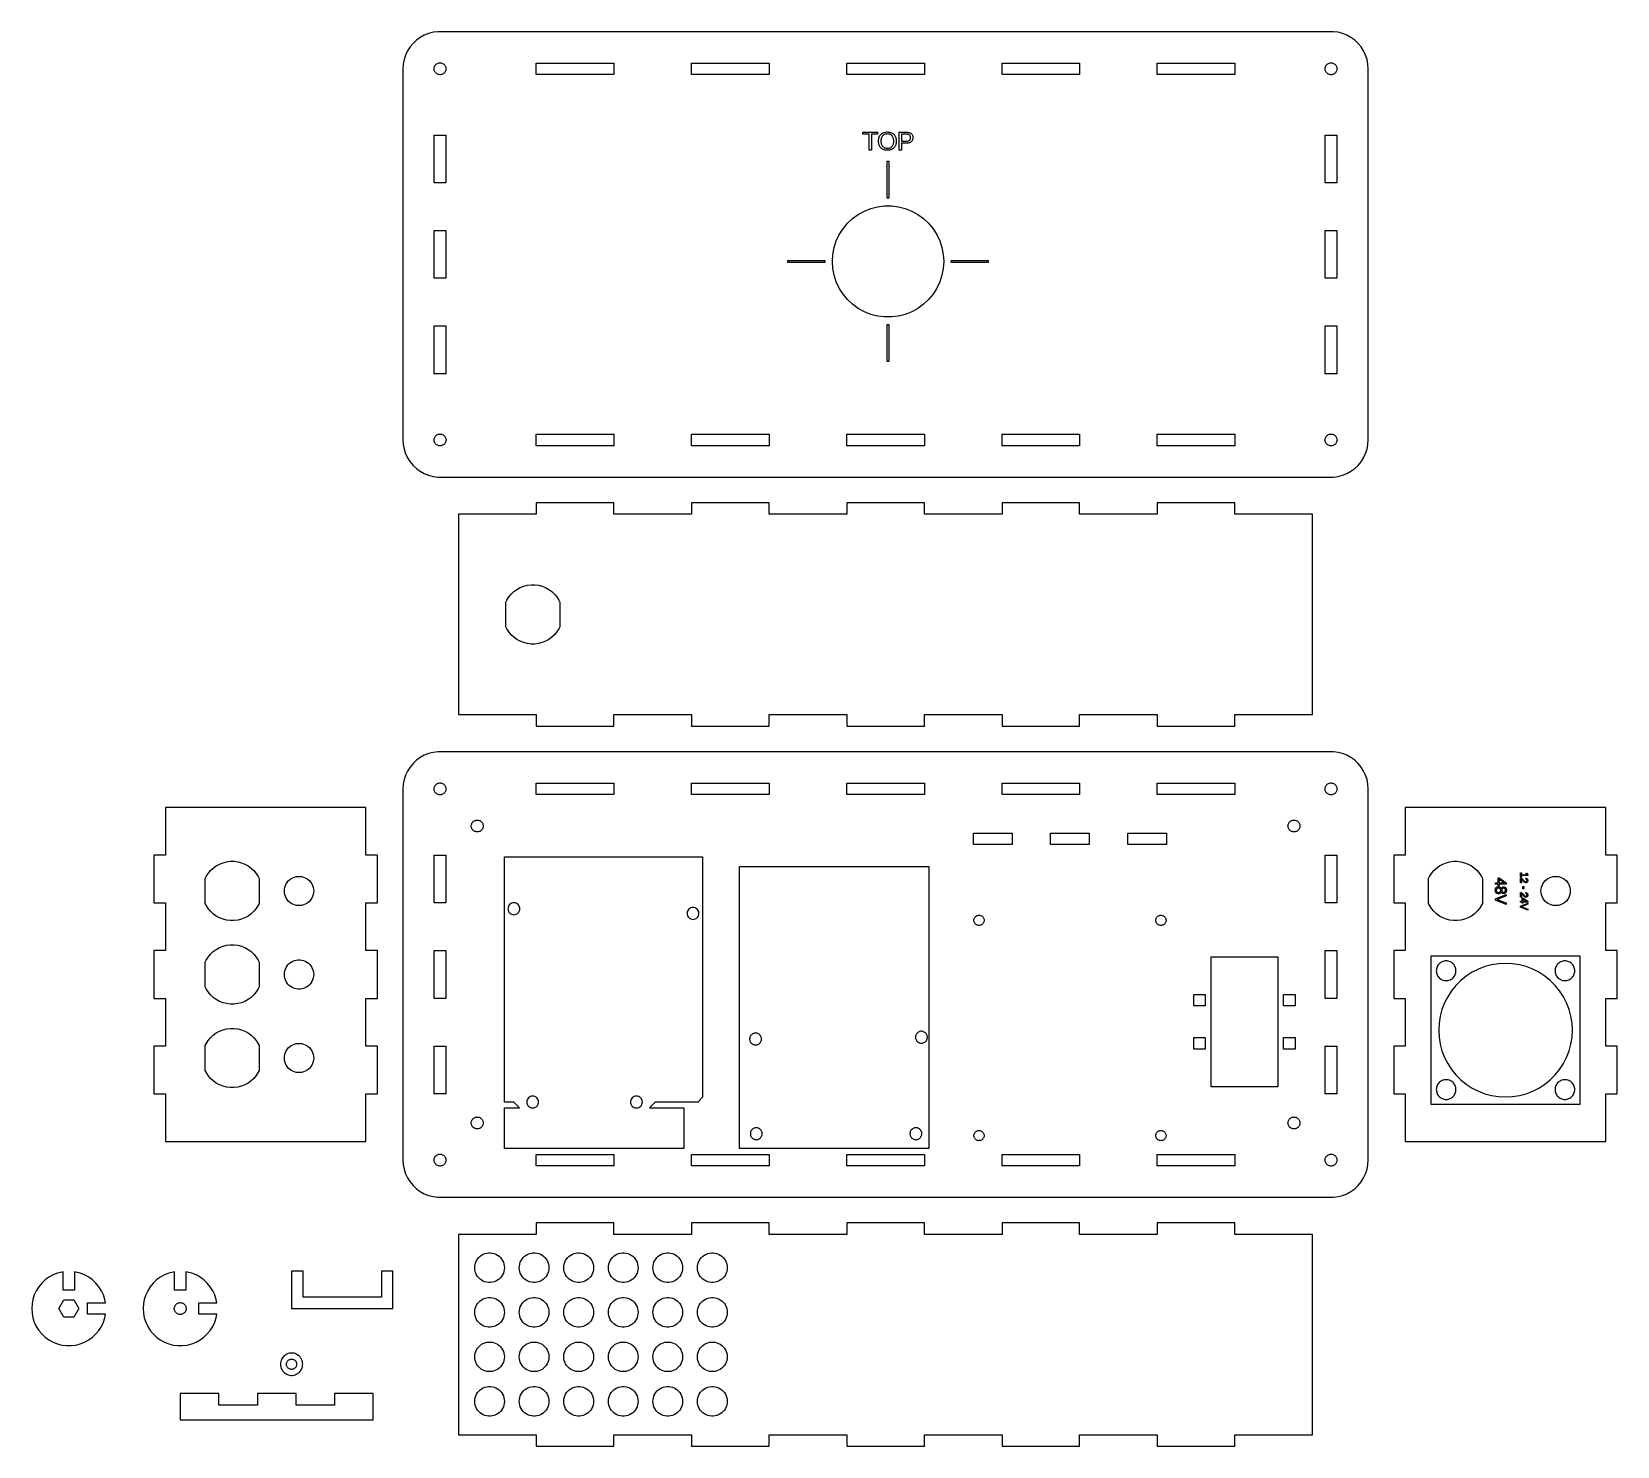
# Model space of a CAD drawing. Extents: x -143 to 284, y -54 to 327.
import ezdxf

# ---------------------------------------------------------------- set-up
doc = ezdxf.new("R2010")
doc.units = 0
doc.layers.add('Layer_1', color=7, linetype='CONTINUOUS')

msp = doc.modelspace()

# ---------------------------------------------------------------- linework, layer by layer
at = {"layer": 'Layer_1', "color": 7}
for points in [[(208.476249, 207.010016), (209.692248, 207.322015), (210.860248, 207.785015), (211.960248, 208.390015), (212.976248, 209.128014), (213.892249, 209.988013), (214.69225, 210.955014), (215.365248, 212.015015), (215.900248, 213.152015), (216.288247, 214.346016), (216.523248, 215.580015), (216.602248, 216.833014), (216.602248, 316.833015), (216.523248, 318.086014), (216.288247, 319.320014), (215.900248, 320.514014), (215.365248, 321.651014), (214.69225, 322.711015), (213.892249, 323.678015), (212.976248, 324.538015), (211.960248, 325.276014), (210.860248, 325.881014), (209.692248, 326.344014), (208.476249, 326.656014), (207.230249, 326.813014), (-34.025661, 326.813014), (-35.271581, 326.656014), (-36.487931, 326.344014), (-37.655551, 325.881014), (-38.756031, 325.276014), (-39.772001, 324.538015), (-40.687441, 323.678015), (-41.487931, 322.711015), (-42.160831, 321.651014), (-42.695526, 320.514014), (-43.083588, 319.320014), (-43.318909, 318.086014), (-43.397751, 316.833015), (-43.397751, 216.833014), (-43.318909, 215.580015), (-43.083588, 214.346016), (-42.695526, 213.152015), (-42.160831, 212.015015), (-41.487931, 210.955014), (-40.687441, 209.988013), (-39.772001, 209.128014), (-38.756031, 208.390015), (-37.655551, 207.785015), (-36.487931, 207.322015), (-35.271581, 207.010016), (-34.025661, 206.853016), (207.230249, 206.853016), (208.476249, 207.010016)], [(-33.498231, 315.236014), (-33.697571, 315.261014), (-33.892181, 315.311014), (-34.079012, 315.385014), (-34.255081, 315.482015), (-34.417631, 315.600014), (-34.564101, 315.738014), (-34.692181, 315.893014), (-34.799851, 316.062014), (-34.885411, 316.244015), (-34.947491, 316.435014), (-34.985141, 316.632014), (-34.997762, 316.833015), (-34.98514, 317.034014), (-34.947491, 317.231014), (-34.885411, 317.422014), (-34.799851, 317.604014), (-34.692181, 317.773014), (-34.564101, 317.928014), (-34.417631, 318.066014), (-34.255081, 318.184014), (-34.079012, 318.281014), (-33.892181, 318.355014), (-33.697571, 318.405014), (-33.498231, 318.430014), (-33.297251, 318.430014), (-33.097951, 318.405015), (-32.903351, 318.355014), (-32.716551, 318.281014), (-32.540451, 318.184014), (-32.377851, 318.066014), (-32.231451, 317.928014), (-32.103351, 317.773014), (-31.995651, 317.604014), (-31.910152, 317.422014), (-31.848051, 317.231014), (-31.810351, 317.034014), (-31.79775, 316.833015), (-31.810353, 316.632014), (-31.848051, 316.435014), (-31.910152, 316.244015), (-31.995651, 316.062014), (-32.103351, 315.893014), (-32.231451, 315.738014), (-32.377851, 315.600014), (-32.540451, 315.482015), (-32.716551, 315.385014), (-32.903351, 315.311014), (-33.097951, 315.261014), (-33.297251, 315.236015), (-33.498231, 315.236014)], [(-7.488651, 315.283015), (-7.488651, 318.383015), (13.420448, 318.383015), (13.420448, 315.283015), (-7.488651, 315.283015)], [(34.329548, 315.283015), (34.329548, 318.383015), (55.238647, 318.383015), (55.238647, 315.283015), (34.329548, 315.283015)], [(76.14725, 315.283015), (76.14725, 318.383015), (97.05725, 318.383015), (97.05725, 315.283015), (76.14725, 315.283015)], [(117.966247, 315.283015), (117.966247, 318.383015), (138.875248, 318.383015), (138.875248, 315.283015), (117.966247, 315.283015)], [(159.784248, 315.283015), (159.784248, 318.383015), (180.693249, 318.383015), (180.693249, 315.283015), (159.784248, 315.283015)], [(206.502248, 315.236014), (206.302249, 315.261014), (206.108249, 315.311014), (205.921249, 315.385014), (205.745249, 315.482015), (205.582249, 315.600014), (205.43625, 315.738014), (205.308248, 315.893014), (205.200247, 316.062014), (205.114248, 316.244015), (205.05225, 316.435014), (205.015248, 316.632014), (205.002237, 316.833015), (205.015259, 317.034014), (205.05225, 317.231014), (205.114248, 317.422014), (205.200247, 317.604014), (205.308248, 317.773014), (205.43625, 317.928014), (205.582249, 318.066014), (205.745249, 318.184014), (205.921249, 318.281014), (206.108249, 318.355014), (206.302249, 318.405014), (206.502248, 318.430014), (206.702248, 318.430014), (206.902248, 318.405015), (207.09625, 318.355014), (207.283248, 318.281014), (207.45925, 318.184014), (207.62225, 318.066014), (207.768249, 317.928014), (207.896248, 317.773014), (208.004249, 317.604014), (208.090248, 317.422014), (208.152249, 317.231014), (208.189249, 317.034014), (208.202259, 316.833015), (208.189237, 316.632014), (208.152249, 316.435014), (208.090248, 316.244015), (208.004249, 316.062014), (207.896248, 315.893014), (207.768249, 315.738014), (207.62225, 315.600014), (207.45925, 315.482015), (207.283248, 315.385014), (207.09625, 315.311014), (206.902248, 315.261014), (206.702248, 315.236015), (206.502248, 315.236014)], [(-34.947751, 286.119015), (-34.947751, 298.976014), (-31.847751, 298.976014), (-31.847751, 286.119015), (-34.947751, 286.119015)], [(82.14925, 294.933014), (82.14925, 299.202014), (80.490249, 299.202014), (80.490249, 299.733014), (84.459247, 299.733014), (84.459247, 299.202014), (82.797249, 299.202014), (82.797249, 294.933014), (82.14925, 294.933014)], [(86.877248, 294.875015), (86.678248, 294.893015), (86.487248, 294.924015), (86.30425, 294.967014), (86.130249, 295.022015), (85.964248, 295.089014), (85.806249, 295.168015), (85.65725, 295.259015), (85.519249, 295.361014), (85.39125, 295.473014), (85.274249, 295.597014), (85.16725, 295.731014), (85.070247, 295.877014), (84.984249, 296.033014), (84.909248, 296.199014), (84.845248, 296.372014), (84.793249, 296.553014), (84.75325, 296.741015), (84.724248, 296.937014), (84.706243, 297.141014), (84.701253, 297.353015), (84.714258, 297.671014), (84.752248, 297.969015), (84.817249, 298.246014), (84.90725, 298.502014), (85.023249, 298.738014), (85.165249, 298.954014), (85.333247, 299.149014), (85.523248, 299.321014), (85.734248, 299.466014), (85.965247, 299.585014), (86.216247, 299.678015), (86.488247, 299.744014), (86.77925, 299.784014), (87.091249, 299.797014), (87.297249, 299.791014), (87.495247, 299.773014), (87.685248, 299.744014), (87.86725, 299.702014), (88.041249, 299.649015), (88.207249, 299.583014), (88.365248, 299.506015), (88.514247, 299.418015), (88.652248, 299.319014), (88.781249, 299.209015), (88.899249, 299.088014), (89.006248, 298.957014), (89.103248, 298.815015), (89.190249, 298.662015), (89.265249, 298.500014), (89.329249, 298.329014), (89.38225, 298.150014), (89.422249, 297.963014), (89.451248, 297.768014), (89.469254, 297.565015), (89.475259, 297.353015), (89.469237, 297.142015), (89.451242, 296.939014), (89.422249, 296.744015), (89.380249, 296.556014), (89.327248, 296.376015), (89.262249, 296.203014), (89.18625, 296.038015), (89.09825, 295.882014), (89.000248, 295.737014), (88.892247, 295.603014), (88.774247, 295.479014), (88.646248, 295.365014), (88.507248, 295.263015), (88.358249, 295.171014), (88.20025, 295.091014), (88.034249, 295.023014), (87.860248, 294.968014), (87.678249, 294.924015), (87.488248, 294.894014), (87.29025, 294.875015), (87.085249, 294.869015), (86.877248, 294.875015)], [(87.315249, 295.407014), (87.530249, 295.439014), (87.728247, 295.491015), (87.911249, 295.564014), (88.078248, 295.658014), (88.229248, 295.772014), (88.365248, 295.908014), (88.483248, 296.063014), (88.583248, 296.235014), (88.665248, 296.424014), (88.729247, 296.630015), (88.774247, 296.854014), (88.802244, 297.095014), (88.811252, 297.354014), (88.801259, 297.601015), (88.774239, 297.833014), (88.728248, 298.049014), (88.664248, 298.249015), (88.58125, 298.434015), (88.480248, 298.603014), (88.361249, 298.756014), (88.225249, 298.891014), (88.074249, 299.006014), (87.908249, 299.099015), (87.726249, 299.172014), (87.530249, 299.224014), (87.318249, 299.256014), (87.092248, 299.266014), (86.863247, 299.256015), (86.64925, 299.225014), (86.451248, 299.174015), (86.26825, 299.102015), (86.101247, 299.009014), (85.949248, 298.896014), (85.813248, 298.763015), (85.69325, 298.611014), (85.592248, 298.443014), (85.50925, 298.258014), (85.444248, 298.057015), (85.398249, 297.839014), (85.37124, 297.605014), (85.362246, 297.354014), (85.371251, 297.104014), (85.399245, 296.870014), (85.445247, 296.650015), (85.511248, 296.446014), (85.594249, 296.257014), (85.697249, 296.083015), (85.818249, 295.925014), (85.955248, 295.785014), (86.108249, 295.666015), (86.27425, 295.569015), (86.455247, 295.494015), (86.651248, 295.440014), (86.860247, 295.408014), (87.085249, 295.397013), (87.315249, 295.407014)], [(90.243248, 294.933014), (90.243248, 299.733014), (92.271249, 299.733014), (92.496248, 299.725013), (92.705247, 299.702013), (92.89925, 299.663014), (93.079248, 299.609014), (93.243248, 299.539014), (93.39225, 299.454015), (93.526249, 299.353015), (93.645248, 299.238014), (93.744248, 299.110014), (93.826248, 298.970014), (93.890248, 298.817014), (93.935248, 298.651014), (93.962257, 298.472014), (93.971251, 298.281015), (93.962245, 298.091014), (93.93524, 297.912014), (93.889249, 297.745014), (93.826248, 297.589014), (93.743249, 297.445014), (93.64325, 297.312014), (93.524248, 297.191014), (93.390249, 297.084014), (93.243248, 296.993014), (93.083247, 296.919014), (92.910248, 296.861014), (92.724249, 296.820014), (92.52425, 296.795015), (92.311248, 296.787013), (90.89425, 296.787015), (90.89425, 294.933014), (90.243248, 294.933014)], [(92.51225, 297.321015), (92.758249, 297.380014), (92.959247, 297.480015), (93.116248, 297.619014), (93.228247, 297.797014), (93.29525, 298.016014), (93.317235, 298.274014), (93.295264, 298.523014), (93.226249, 298.733014), (93.111249, 298.906014), (92.950247, 299.040015), (92.744248, 299.135014), (92.492249, 299.193015), (92.193248, 299.212014), (90.89425, 299.212014), (90.89425, 297.301015), (92.220248, 297.301015), (92.51225, 297.321016)], [(205.05225, 286.119015), (205.05225, 298.976014), (208.152249, 298.976014), (208.152249, 286.119015), (205.05225, 286.119015)], [(87.022249, 281.933014), (87.022249, 291.933014), (87.522248, 291.933014), (87.522248, 281.933014), (87.022249, 281.933014)], [(86.330248, 249.963016), (84.461248, 250.199013), (82.637249, 250.667014), (80.885247, 251.361015), (79.235249, 252.268015), (77.711249, 253.375015), (76.337247, 254.665013), (75.13725, 256.116014), (74.127247, 257.707016), (73.325248, 259.411014), (72.743249, 261.203015), (72.390248, 263.053013), (72.272248, 264.933014), (72.390248, 266.813015), (72.743249, 268.663015), (73.325248, 270.455013), (74.127247, 272.159015), (75.13725, 273.750014), (76.337247, 275.201015), (77.711249, 276.491013), (79.235249, 277.598016), (80.885247, 278.505016), (82.637249, 279.199014), (84.461248, 279.667015), (86.330248, 279.903015), (88.214248, 279.903015), (90.083248, 279.667015), (91.907247, 279.199014), (93.659249, 278.505016), (95.30925, 277.598016), (96.83325, 276.491013), (98.207249, 275.201015), (99.407249, 273.750014), (100.417249, 272.159015), (101.219248, 270.455013), (101.80125, 268.663015), (102.154248, 266.813015), (102.272248, 264.933014), (102.154248, 263.053013), (101.80125, 261.203015), (101.219248, 259.411014), (100.417249, 257.707016), (99.407249, 256.116014), (98.207249, 254.665013), (96.83325, 253.375015), (95.30925, 252.268015), (93.659249, 251.361015), (91.907247, 250.667014), (90.083248, 250.199013), (88.214248, 249.963016), (86.330248, 249.963016)], [(-34.947751, 260.404013), (-34.947751, 273.262015), (-31.847751, 273.262015), (-31.847751, 260.404013), (-34.947751, 260.404013)], [(205.05225, 260.404013), (205.05225, 273.262015), (208.152249, 273.262015), (208.152249, 260.404013), (205.05225, 260.404013)], [(60.27225, 264.683016), (60.27225, 265.183015), (70.27225, 265.183015), (70.27225, 264.683016), (60.27225, 264.683016)], [(104.272249, 264.683016), (104.272249, 265.183015), (114.272249, 265.183015), (114.272249, 264.683016), (104.272249, 264.683016)], [(87.022249, 237.933014), (87.022249, 247.933014), (87.522248, 247.933014), (87.522248, 237.933014), (87.022249, 237.933014)], [(-34.947751, 234.690016), (-34.947751, 247.547016), (-31.847751, 247.547016), (-31.847751, 234.690016), (-34.947751, 234.690016)], [(205.05225, 234.690016), (205.05225, 247.547016), (208.152249, 247.547016), (208.152249, 234.690016), (205.05225, 234.690016)], [(-33.498231, 215.236015), (-33.697571, 215.261019), (-33.892181, 215.311015), (-34.079012, 215.385014), (-34.255081, 215.482014), (-34.417631, 215.600014), (-34.564101, 215.738015), (-34.692181, 215.893014), (-34.799851, 216.062014), (-34.885411, 216.244014), (-34.947491, 216.435016), (-34.985141, 216.632016), (-34.997762, 216.833014), (-34.98514, 217.034016), (-34.947491, 217.231015), (-34.885411, 217.422015), (-34.799851, 217.604014), (-34.692181, 217.773015), (-34.564101, 217.928014), (-34.417631, 218.066015), (-34.255081, 218.184015), (-34.079012, 218.281015), (-33.892181, 218.355013), (-33.697571, 218.405015), (-33.498231, 218.430019), (-33.297251, 218.430014), (-33.097951, 218.405009), (-32.903351, 218.355013), (-32.716551, 218.281015), (-32.540451, 218.184015), (-32.377851, 218.066015), (-32.231451, 217.928014), (-32.103351, 217.773015), (-31.995651, 217.604014), (-31.910152, 217.422015), (-31.848051, 217.231015), (-31.810351, 217.034016), (-31.79775, 216.833014), (-31.810353, 216.632016), (-31.848051, 216.435016), (-31.910152, 216.244014), (-31.995651, 216.062014), (-32.103351, 215.893014), (-32.231451, 215.738015), (-32.377851, 215.600014), (-32.540451, 215.482014), (-32.716551, 215.385014), (-32.903351, 215.311015), (-33.097951, 215.261014), (-33.297251, 215.236009), (-33.498231, 215.236015)], [(-7.488651, 215.283016), (-7.488651, 218.383015), (13.420448, 218.383015), (13.420448, 215.283016), (-7.488651, 215.283016)], [(34.329548, 215.283016), (34.329548, 218.383015), (55.238647, 218.383015), (55.238647, 215.283016), (34.329548, 215.283016)], [(76.14725, 215.283016), (76.14725, 218.383015), (97.05725, 218.383015), (97.05725, 215.283016), (76.14725, 215.283016)], [(117.966247, 215.283016), (117.966247, 218.383015), (138.875248, 218.383015), (138.875248, 215.283016), (117.966247, 215.283016)], [(159.784248, 215.283016), (159.784248, 218.383015), (180.693249, 218.383015), (180.693249, 215.283016), (159.784248, 215.283016)], [(206.502248, 215.236015), (206.302249, 215.261019), (206.108249, 215.311015), (205.921249, 215.385014), (205.745249, 215.482014), (205.582249, 215.600014), (205.43625, 215.738015), (205.308248, 215.893014), (205.200247, 216.062014), (205.114248, 216.244014), (205.05225, 216.435016), (205.015248, 216.632016), (205.002237, 216.833014), (205.015259, 217.034016), (205.05225, 217.231015), (205.114248, 217.422015), (205.200247, 217.604014), (205.308248, 217.773015), (205.43625, 217.928014), (205.582249, 218.066015), (205.745249, 218.184015), (205.921249, 218.281015), (206.108249, 218.355013), (206.302249, 218.405015), (206.502248, 218.430019), (206.702248, 218.430014), (206.902248, 218.405009), (207.09625, 218.355013), (207.283248, 218.281015), (207.45925, 218.184015), (207.62225, 218.066015), (207.768249, 217.928014), (207.896248, 217.773015), (208.004249, 217.604014), (208.090248, 217.422015), (208.152249, 217.231015), (208.189249, 217.034016), (208.202259, 216.833014), (208.189237, 216.632016), (208.152249, 216.435016), (208.090248, 216.244014), (208.004249, 216.062014), (207.896248, 215.893014), (207.768249, 215.738015), (207.62225, 215.600014), (207.45925, 215.482014), (207.283248, 215.385014), (207.09625, 215.311015), (206.902248, 215.261014), (206.702248, 215.236009), (206.502248, 215.236015)], [(13.420448, 142.833015), (34.329548, 142.833015), (34.329548, 139.733013), (55.238647, 139.733013), (55.238647, 142.833015), (76.14725, 142.833015), (76.14725, 139.733013), (97.05725, 139.733013), (97.05725, 142.833015), (117.966247, 142.833015), (117.966247, 139.733013), (138.875248, 139.733013), (138.875248, 142.833015), (159.784248, 142.833015), (159.784248, 139.733013), (180.693249, 139.733013), (180.693249, 142.833015), (201.60225, 142.833015), (201.60225, 196.833015), (180.693249, 196.833015), (180.693249, 199.933014), (159.784248, 199.933014), (159.784248, 196.833015), (138.875248, 196.833015), (138.875248, 199.933014), (117.966247, 199.933014), (117.966247, 196.833015), (97.05725, 196.833015), (97.05725, 199.933014), (76.14725, 199.933014), (76.14725, 196.833015), (55.238647, 196.833015), (55.238647, 199.933014), (34.329548, 199.933014), (34.329548, 196.833015), (13.420448, 196.833015), (13.420448, 199.933014), (-7.488651, 199.933014), (-7.488651, 196.833015), (-28.397751, 196.833015), (-28.397751, 142.833015), (-7.488651, 142.833015), (-7.488651, 139.733013), (13.420448, 139.733013), (13.420448, 142.833015)], [(-8.90005, 161.849013), (-9.896752, 161.975014), (-10.869851, 162.225015), (-11.803953, 162.594015), (-12.684351, 163.078015), (-13.497151, 163.669014), (-14.229453, 164.357015), (-14.869851, 165.131015), (-15.408251, 165.979014), (-15.647751, 166.488016), (-15.647751, 173.178014), (-15.408251, 173.687013), (-14.869851, 174.535015), (-14.229453, 175.309015), (-13.497151, 175.997014), (-12.684351, 176.588015), (-11.803953, 177.072015), (-10.869851, 177.441015), (-9.896752, 177.691013), (-8.90005, 177.817014), (-7.895452, 177.817014), (-6.898753, 177.691013), (-5.925651, 177.441015), (-4.991552, 177.072015), (-4.111151, 176.588015), (-3.298351, 175.997014), (-2.566052, 175.309015), (-1.92565, 174.535015), (-1.387252, 173.687013), (-1.147753, 173.178014), (-1.147753, 166.488016), (-1.387252, 165.979014), (-1.92565, 165.131015), (-2.566052, 164.357015), (-3.298351, 163.669014), (-4.111151, 163.078015), (-4.991552, 162.594015), (-5.925651, 162.225015), (-6.898753, 161.975014), (-7.895452, 161.849013), (-8.90005, 161.849013)], [(208.476249, 13.010138), (209.692248, 13.322446), (210.860248, 13.784726), (211.960248, 14.389725), (212.976248, 15.127878), (213.892249, 15.987555), (214.69225, 16.955154), (215.365248, 18.015462), (215.900248, 19.151746), (216.288247, 20.34611), (216.523248, 21.579675), (216.602248, 22.833024), (216.602248, 122.833013), (216.523248, 124.086015), (216.288247, 125.320015), (215.900248, 126.514015), (215.365248, 127.651015), (214.69225, 128.711013), (213.892249, 129.678014), (212.976248, 130.538016), (211.960248, 131.276015), (210.860248, 131.881015), (209.692248, 132.344015), (208.476249, 132.656014), (207.230249, 132.813015), (-34.025661, 132.813015), (-35.271581, 132.656014), (-36.487931, 132.344015), (-37.655551, 131.881015), (-38.756031, 131.276015), (-39.772001, 130.538016), (-40.687441, 129.678014), (-41.487931, 128.711013), (-42.160831, 127.651015), (-42.695526, 126.514015), (-43.083588, 125.320015), (-43.318909, 124.086015), (-43.397751, 122.833013), (-43.397751, 22.833024), (-43.318909, 21.579675), (-43.083588, 20.34611), (-42.695526, 19.151746), (-42.160831, 18.015462), (-41.487931, 16.955154), (-40.687441, 15.987555), (-39.772001, 15.127878), (-38.756031, 14.389725), (-37.655551, 13.784726), (-36.487931, 13.322446), (-35.271581, 13.010138), (-34.025661, 12.852743), (207.230249, 12.852743), (208.476249, 13.010138)], [(-33.498231, 121.236013), (-33.697571, 121.261018), (-33.892181, 121.311014), (-34.079012, 121.385016), (-34.255081, 121.482015), (-34.417631, 121.600015), (-34.564101, 121.738013), (-34.692181, 121.893016), (-34.799851, 122.062013), (-34.885411, 122.244015), (-34.947491, 122.435015), (-34.985141, 122.632014), (-34.997762, 122.833013), (-34.98514, 123.034015), (-34.947491, 123.231014), (-34.885411, 123.422014), (-34.799851, 123.604016), (-34.692181, 123.773013), (-34.564101, 123.928016), (-34.417631, 124.066014), (-34.255081, 124.184014), (-34.079012, 124.281013), (-33.892181, 124.355015), (-33.697571, 124.405013), (-33.498231, 124.430018), (-33.297251, 124.430016), (-33.097951, 124.405011), (-32.903351, 124.355015), (-32.716551, 124.281013), (-32.540451, 124.184014), (-32.377851, 124.066014), (-32.231451, 123.928016), (-32.103351, 123.773013), (-31.995651, 123.604016), (-31.910152, 123.422014), (-31.848051, 123.231014), (-31.810351, 123.034015), (-31.79775, 122.833013), (-31.810353, 122.632014), (-31.848051, 122.435015), (-31.910152, 122.244015), (-31.995651, 122.062013), (-32.103351, 121.893016), (-32.231451, 121.738013), (-32.377851, 121.600015), (-32.540451, 121.482015), (-32.716551, 121.385016), (-32.903351, 121.311014), (-33.097951, 121.261016), (-33.297251, 121.236011), (-33.498231, 121.236013)], [(-7.488651, 121.283015), (-7.488651, 124.383014), (13.420448, 124.383014), (13.420448, 121.283015), (-7.488651, 121.283015)], [(34.329548, 121.283015), (34.329548, 124.383014), (55.238647, 124.383014), (55.238647, 121.283015), (34.329548, 121.283015)], [(76.14725, 121.283015), (76.14725, 124.383014), (97.05725, 124.383014), (97.05725, 121.283015), (76.14725, 121.283015)], [(117.966247, 121.283015), (117.966247, 124.383014), (138.875248, 124.383014), (138.875248, 121.283015), (117.966247, 121.283015)], [(159.784248, 121.283015), (159.784248, 124.383014), (180.693249, 124.383014), (180.693249, 121.283015), (159.784248, 121.283015)], [(206.502248, 121.236013), (206.302249, 121.261018), (206.108249, 121.311014), (205.921249, 121.385016), (205.745249, 121.482015), (205.582249, 121.600015), (205.43625, 121.738013), (205.308248, 121.893016), (205.200247, 122.062013), (205.114248, 122.244015), (205.05225, 122.435015), (205.015248, 122.632014), (205.002237, 122.833013), (205.015259, 123.034015), (205.05225, 123.231014), (205.114248, 123.422014), (205.200247, 123.604016), (205.308248, 123.773013), (205.43625, 123.928016), (205.582249, 124.066014), (205.745249, 124.184014), (205.921249, 124.281013), (206.108249, 124.355015), (206.302249, 124.405013), (206.502248, 124.430018), (206.702248, 124.430016), (206.902248, 124.405011), (207.09625, 124.355015), (207.283248, 124.281013), (207.45925, 124.184014), (207.62225, 124.066014), (207.768249, 123.928016), (207.896248, 123.773013), (208.004249, 123.604016), (208.090248, 123.422014), (208.152249, 123.231014), (208.189249, 123.034015), (208.202259, 122.833013), (208.189237, 122.632014), (208.152249, 122.435015), (208.090248, 122.244015), (208.004249, 122.062013), (207.896248, 121.893016), (207.768249, 121.738013), (207.62225, 121.600015), (207.45925, 121.482015), (207.283248, 121.385016), (207.09625, 121.311014), (206.902248, 121.261016), (206.702248, 121.236011), (206.502248, 121.236013)], [(-53.397751, 40.690116), (-50.297761, 40.690116), (-50.297761, 53.547314), (-53.397751, 53.547314), (-53.397751, 66.404415), (-50.297761, 66.404415), (-50.297761, 79.261613), (-53.397751, 79.261613), (-53.397751, 92.118715), (-50.297761, 92.118715), (-50.297761, 104.975916), (-53.397751, 104.975916), (-53.397751, 117.833015), (-107.39775, 117.833015), (-107.39775, 104.975916), (-110.497753, 104.975916), (-110.497753, 92.118715), (-107.39775, 92.118715), (-107.39775, 79.261613), (-110.497753, 79.261613), (-110.497753, 66.404415), (-107.39775, 66.404415), (-107.39775, 53.547314), (-110.497753, 53.547314), (-110.497753, 40.690116), (-107.39775, 40.690116), (-107.39775, 27.833014), (-53.397751, 27.833014), (-53.397751, 40.690116)], [(280.60225, 40.690116), (283.702235, 40.690116), (283.702235, 53.547314), (280.60225, 53.547314), (280.60225, 66.404415), (283.702235, 66.404415), (283.702235, 79.261613), (280.60225, 79.261613), (280.60225, 92.118715), (283.702235, 92.118715), (283.702235, 104.975916), (280.60225, 104.975916), (280.60225, 117.833015), (226.602248, 117.833015), (226.602248, 104.975916), (223.502248, 104.975916), (223.502248, 92.118715), (226.602248, 92.118715), (226.602248, 79.261613), (223.502248, 79.261613), (223.502248, 66.404415), (226.602248, 66.404415), (226.602248, 53.547314), (223.502248, 53.547314), (223.502248, 40.690116), (226.602248, 40.690116), (226.602248, 27.833014), (280.60225, 27.833014), (280.60225, 40.690116)], [(-23.498251, 111.236214), (-23.697551, 111.261304), (-23.892151, 111.311313), (-24.079051, 111.385315), (-24.255051, 111.482114), (-24.417651, 111.600216), (-24.564151, 111.737715), (-24.692151, 111.892513), (-24.799851, 112.062214), (-24.885451, 112.244016), (-24.947451, 112.435114), (-24.985151, 112.632514), (-24.997751, 112.833013), (-24.98515, 113.034015), (-24.947451, 113.231014), (-24.885451, 113.422014), (-24.799851, 113.604013), (-24.692151, 113.773014), (-24.564151, 113.928016), (-24.417651, 114.066014), (-24.255051, 114.184014), (-24.079051, 114.281014), (-23.892151, 114.355015), (-23.697551, 114.405014), (-23.498251, 114.430019), (-23.297251, 114.430016), (-23.097951, 114.405011), (-22.903351, 114.355015), (-22.716551, 114.281014), (-22.540451, 114.184014), (-22.377851, 114.066014), (-22.231451, 113.928016), (-22.103351, 113.773014), (-21.995651, 113.604013), (-21.910151, 113.422014), (-21.848051, 113.231014), (-21.810351, 113.034015), (-21.79775, 112.833013), (-21.810353, 112.632514), (-21.848051, 112.435114), (-21.910151, 112.244016), (-21.995651, 112.062214), (-22.103351, 111.892513), (-22.231451, 111.737715), (-22.377851, 111.600216), (-22.540451, 111.482114), (-22.716551, 111.385315), (-22.903351, 111.311313), (-23.097951, 111.261315), (-23.297251, 111.236225), (-23.498251, 111.236214)], [(196.502249, 111.236214), (196.302249, 111.261304), (196.108249, 111.311313), (195.921249, 111.385315), (195.74525, 111.482114), (195.582249, 111.600216), (195.436247, 111.737715), (195.308248, 111.892513), (195.200247, 112.062214), (195.114249, 112.244016), (195.052247, 112.435114), (195.015248, 112.632514), (195.002237, 112.833013), (195.015259, 113.034015), (195.052247, 113.231014), (195.114249, 113.422014), (195.200247, 113.604013), (195.308248, 113.773014), (195.436247, 113.928016), (195.582249, 114.066014), (195.74525, 114.184014), (195.921249, 114.281014), (196.108249, 114.355015), (196.302249, 114.405014), (196.502249, 114.430019), (196.702248, 114.430016), (196.902248, 114.405011), (197.096247, 114.355015), (197.283248, 114.281014), (197.459247, 114.184014), (197.622247, 114.066014), (197.76825, 113.928016), (197.896249, 113.773014), (198.004249, 113.604013), (198.090248, 113.422014), (198.15225, 113.231014), (198.189249, 113.034015), (198.202259, 112.833013), (198.189238, 112.632514), (198.15225, 112.435114), (198.090248, 112.244016), (198.004249, 112.062214), (197.896249, 111.892513), (197.76825, 111.737715), (197.622247, 111.600216), (197.459247, 111.482114), (197.283248, 111.385315), (197.096247, 111.311313), (196.902248, 111.261315), (196.702248, 111.236225), (196.502249, 111.236214)], [(110.272249, 107.833015), (110.272249, 110.933014), (120.672248, 110.933014), (120.672248, 107.833015), (110.272249, 107.833015)], [(131.072249, 107.833015), (131.072249, 110.933014), (141.472248, 110.933014), (141.472248, 107.833015), (131.072249, 107.833015)], [(151.872247, 107.833015), (151.872247, 110.933014), (162.272249, 110.933014), (162.272249, 107.833015), (151.872247, 107.833015)], [(-89.900052, 87.348815), (-90.89675, 87.474714), (-91.86985, 87.724614), (-92.803952, 88.094415), (-93.684352, 88.578415), (-94.497152, 89.168914), (-95.229451, 89.856614), (-95.86985, 90.630715), (-96.408251, 91.479013), (-96.647751, 91.988114), (-96.647751, 98.677915), (-96.408251, 99.187016), (-95.86985, 100.035314), (-95.229451, 100.809415), (-94.497152, 101.497115), (-93.684352, 102.087614), (-92.803952, 102.571614), (-91.86985, 102.941415), (-90.89675, 103.191314), (-89.900052, 103.317214), (-88.895451, 103.317214), (-87.898752, 103.191314), (-86.925652, 102.941415), (-85.99155, 102.571614), (-85.111153, 102.087614), (-84.298353, 101.497115), (-83.566051, 100.809415), (-82.925652, 100.035314), (-82.387251, 99.187016), (-82.147751, 98.677915), (-82.147751, 91.988114), (-82.387251, 91.479013), (-82.925652, 90.630715), (-83.566051, 89.856614), (-84.298353, 89.168914), (-85.111153, 88.578415), (-85.99155, 88.094415), (-86.925652, 87.724614), (-87.898752, 87.474714), (-88.895451, 87.348815), (-89.900052, 87.348815)], [(-34.947751, 92.118715), (-34.947751, 104.975916), (-31.847751, 104.975916), (-31.847751, 92.118715), (-34.947751, 92.118715)], [(-16.067751, 25.933009), (-16.067751, 36.933016), (-11.98775, 36.933016), (-13.527752, 38.473015), (-16.067751, 38.473015), (-16.067751, 104.513015), (37.272248, 104.513015), (37.272248, 39.743015), (36.002248, 38.473015), (24.572248, 38.473015), (23.032249, 36.933016), (32.272249, 36.933016), (32.272249, 25.933009), (-16.067751, 25.933009)], [(205.05225, 92.118715), (205.05225, 104.975916), (208.152249, 104.975916), (208.152249, 92.118715), (205.05225, 92.118715)], [(239.600243, 87.348815), (238.603248, 87.474714), (237.630248, 87.724614), (236.69625, 88.094415), (235.815248, 88.578415), (235.00325, 89.168914), (234.270248, 89.856614), (233.63025, 90.630715), (233.09225, 91.479013), (232.852248, 91.988114), (232.852248, 98.677915), (233.09225, 99.187016), (233.63025, 100.035314), (234.270248, 100.809415), (235.00325, 101.497115), (235.815248, 102.087614), (236.69625, 102.571614), (237.630248, 102.941415), (238.603248, 103.191314), (239.600243, 103.317214), (240.604249, 103.317214), (241.601255, 103.191314), (242.574245, 102.941415), (243.508259, 102.571614), (244.389244, 102.087614), (245.201254, 101.497115), (245.934241, 100.809415), (246.574237, 100.035314), (247.112237, 99.187016), (247.352239, 98.677915), (247.352239, 91.988114), (247.112237, 91.479013), (246.574237, 90.630715), (245.934241, 89.856614), (245.201254, 89.168914), (244.389244, 88.578415), (243.508259, 88.094415), (242.574245, 87.724614), (241.601255, 87.474714), (240.604249, 87.348815), (239.600243, 87.348815)], [(-71.645752, 91.390816), (-72.13795, 91.453015), (-72.618352, 91.576315), (-73.079551, 91.758916), (-73.514252, 91.997915), (-73.915552, 92.289513), (-74.277152, 92.629015), (-74.593351, 93.011215), (-74.859151, 93.430114), (-75.070352, 93.878915), (-75.223652, 94.350715), (-75.316653, 94.837915), (-75.347751, 95.333014), (-75.316653, 95.828114), (-75.223652, 96.315314), (-75.070352, 96.787114), (-74.859151, 97.235915), (-74.593351, 97.654716), (-74.277152, 98.036915), (-73.915552, 98.376516), (-73.514252, 98.668113), (-73.079551, 98.907113), (-72.618352, 99.089714), (-72.13795, 99.213014), (-71.645752, 99.275213), (-71.149751, 99.275213), (-70.657651, 99.213014), (-70.177151, 99.089714), (-69.715951, 98.907113), (-69.281251, 98.668113), (-68.879951, 98.376516), (-68.518351, 98.036915), (-68.202151, 97.654716), (-67.936351, 97.235915), (-67.725151, 96.787114), (-67.571851, 96.315314), (-67.478951, 95.828114), (-67.447751, 95.333014), (-67.478951, 94.837915), (-67.571851, 94.350715), (-67.725151, 93.878915), (-67.936351, 93.430114), (-68.202151, 93.011215), (-68.518351, 92.629015), (-68.879951, 92.289513), (-69.281251, 91.997915), (-69.715951, 91.758916), (-70.177151, 91.576315), (-70.657651, 91.453015), (-71.149751, 91.390816), (-71.645752, 91.390816)], [(47.272248, 25.933009), (47.272248, 101.933015), (98.27225, 101.933015), (98.27225, 25.933009), (47.272248, 25.933009)], [(251.574255, 96.763715), (251.574255, 97.165715), (250.902256, 97.165715), (250.902256, 97.511714), (251.574255, 97.511714), (251.574255, 98.852715), (251.858255, 98.852715), (253.782249, 97.547714), (253.782249, 97.165715), (251.862263, 97.165715), (251.862263, 96.763715), (251.574255, 96.763715)], [(253.156252, 97.629815), (252.052255, 98.373713), (251.902254, 98.482713), (251.862263, 98.514714), (251.862263, 97.511714), (253.370261, 97.511714), (253.156252, 97.629815)], [(257.652249, 99.015114), (257.652249, 100.201015), (257.858243, 100.201015), (257.858243, 99.719016), (259.341236, 99.719016), (259.060256, 100.146015), (259.289251, 100.146015), (259.572235, 99.699015), (259.572235, 99.476116), (257.858243, 99.476116), (257.858243, 99.015114), (257.652249, 99.015114)], [(257.652249, 97.521916), (257.652249, 98.779913), (257.823248, 98.779913), (257.867246, 98.759621), (257.951235, 98.715315), (258.028254, 98.666115), (258.100249, 98.611915), (258.199252, 98.525213), (258.289253, 98.434913), (258.372254, 98.341814), (258.546244, 98.128014), (258.64124, 98.018915), (258.713235, 97.947515), (258.762257, 97.906415), (258.813255, 97.870816), (258.866256, 97.840615), (258.89335, 97.828508)], [(259.50326, 97.805815), (259.47326, 97.753615), (259.437248, 97.706915), (259.396241, 97.665815), (259.351255, 97.631015), (259.301245, 97.602516), (259.24624, 97.580418), (259.18624, 97.56461), (259.123248, 97.555102), (259.054244, 97.551925), (259.023256, 97.553042), (258.991252, 97.556118), (258.960236, 97.561308), (258.929248, 97.568624), (258.897244, 97.5779), (258.83524, 97.602919), (258.773236, 97.635615), (258.710244, 97.676416), (258.64824, 97.725415), (258.58426, 97.785215), (258.502246, 97.872114), (258.401239, 97.988616), (258.245254, 98.177913), (258.145235, 98.291513), (258.083259, 98.354415), (258.024246, 98.407216), (257.968253, 98.451214), (257.91226, 98.486814), (257.858243, 98.513907), (257.858243, 97.521916), (257.652249, 97.521916)], [(259.264246, 98.430815), (259.235262, 98.454409), (259.204246, 98.474622), (259.171254, 98.491406), (259.134254, 98.505014), (259.095251, 98.515118), (259.053257, 98.521917), (259.076399, 98.768915)], [(259.076258, 98.768915), (259.13925, 98.758416), (259.198262, 98.742129), (259.253239, 98.720299), (259.305253, 98.692712), (259.353259, 98.659415), (259.397257, 98.620514), (259.437248, 98.575914), (259.47326, 98.526314), (259.50326, 98.472816), (259.528096, 98.415513)], [(259.311236, 98.374015), (259.289223, 98.403914), (259.264133, 98.43081)], [(259.34626, 98.307414), (259.330173, 98.341814), (259.311349, 98.374015)], [(259.371236, 98.191116), (259.366156, 98.232114), (259.358339, 98.270914), (259.346119, 98.307414)], [(259.528237, 98.415513), (259.547146, 98.354415)], [(259.547258, 98.354415), (259.56137, 98.289414)], [(259.561257, 98.289414), (259.569159, 98.220613), (259.572348, 98.147913)], [(266.854246, 91.390816), (266.362248, 91.453015), (265.881256, 91.576315), (265.420246, 91.758916), (264.985257, 91.997915), (264.584248, 92.289513), (264.223257, 92.629015), (263.906237, 93.011215), (263.641259, 93.430114), (263.429253, 93.878915), (263.276261, 94.350715), (263.18324, 94.837915), (263.152252, 95.333014), (263.18324, 95.828114), (263.276261, 96.315314), (263.429253, 96.787114), (263.641259, 97.235915), (263.906237, 97.654716), (264.223257, 98.036915), (264.584248, 98.376516), (264.985257, 98.668113), (265.420246, 98.907113), (265.881256, 99.089714), (266.362248, 99.213014), (266.854246, 99.275213), (267.350251, 99.275213), (267.842249, 99.213014), (268.323241, 99.089714), (268.784251, 98.907113), (269.21924, 98.668113), (269.620249, 98.376516), (269.98124, 98.036915), (270.29826, 97.654716), (270.563238, 97.235915), (270.775244, 96.787114), (270.928236, 96.315314), (271.021257, 95.828114), (271.052245, 95.333014), (271.021257, 94.837915), (270.928236, 94.350715), (270.775244, 93.878915), (270.563238, 93.430114), (270.29826, 93.011215), (269.98124, 92.629015), (269.620249, 92.289513), (269.21924, 91.997915), (268.784251, 91.758916), (268.323241, 91.576315), (267.842249, 91.453015), (267.350251, 91.390816), (266.854246, 91.390816)], [(250.843243, 95.405416), (250.838163, 95.535015), (250.843328, 95.661515), (250.856225, 95.779913), (250.879396, 95.890115)], [(250.857241, 95.284814), (250.84313, 95.405416)], [(251.588253, 94.569115), (251.483238, 94.584524), (251.384263, 94.610111), (251.293246, 94.645913), (251.210245, 94.692113), (251.134242, 94.748414), (251.065239, 94.815015), (251.005238, 94.891215), (250.954241, 94.976215), (250.912246, 95.070215), (250.880242, 95.173014), (250.8571, 95.284814)], [(250.879254, 95.890115), (250.911258, 95.992314), (250.952237, 96.086314), (251.002247, 96.172214), (251.06126, 96.250014), (251.129247, 96.318416), (251.204262, 96.376314), (251.288251, 96.423716), (251.378252, 96.460614), (251.477255, 96.486917), (251.583258, 96.502718), (251.697247, 96.508021), (251.777257, 96.504714), (251.854248, 96.495005), (251.927258, 96.478814), (251.996262, 96.456011), (252.061258, 96.426913), (252.123262, 96.391215), (252.181258, 96.349014), (252.23426, 96.301415), (252.28125, 96.250316), (252.321241, 96.195514), (252.356236, 96.137114), (252.38333, 96.075013), (252.405258, 96.009315), (252.420216, 95.940015), (252.428146, 95.940015)], [(250.902256, 92.851214), (250.902256, 93.253214), (253.782249, 94.410216), (253.782249, 94.001213), (251.752252, 93.219215), (251.243236, 93.050215), (251.752252, 92.881215), (253.782249, 92.102213), (253.782249, 91.694213), (250.902256, 92.851214)], [(252.243263, 95.819216), (252.215323, 95.876016), (252.181258, 95.928015), (252.141239, 95.975014), (252.096253, 96.016114), (252.045256, 96.050914), (251.991238, 96.079413), (251.932254, 96.101511), (251.868246, 96.117318), (251.799242, 96.126827), (251.72626, 96.130004), (251.563248, 96.117711), (251.425242, 96.081115), (251.31224, 96.020014), (251.225259, 95.934416), (251.162239, 95.824414), (251.125239, 95.689916), (251.112257, 95.531013), (251.115362, 95.449214)], [(251.115249, 95.449214), (251.12428, 95.373714), (251.139209, 95.304315), (251.161251, 95.241213), (251.188344, 95.184314), (251.221251, 95.133514), (251.261242, 95.089014), (251.307244, 95.050516), (251.360246, 95.018015), (251.421262, 94.991317), (251.48925, 94.970599), (251.564236, 94.955824), (251.64625, 94.947008), (251.735263, 94.944022), (251.811237, 94.947203)], [(253.829239, 95.764213), (253.842221, 95.657014), (253.8462, 95.543013), (253.842306, 95.426314), (253.829267, 95.316914), (253.809201, 95.214814), (253.780245, 95.120016), (253.743246, 95.032414), (253.698259, 94.952014), (253.644242, 94.879015), (253.584242, 94.814214), (253.517242, 94.759514), (253.445247, 94.714714), (253.368257, 94.679814), (253.284239, 94.654922), (253.194239, 94.640012), (253.099243, 94.63502), (253.029252, 94.637836), (252.962252, 94.646111), (252.897256, 94.659999), (252.835252, 94.679402), (252.775252, 94.704418), (252.718243, 94.734915), (252.664254, 94.771014), (252.614244, 94.811615), (252.570245, 94.856313), (252.531242, 94.905115), (252.49825, 94.957913), (252.47031, 95.014913), (252.448241, 95.075916), (252.432154, 95.141013), (252.424336, 95.141013), (252.408165, 95.065513), (252.386236, 94.994915), (252.357252, 94.929214), (252.323244, 94.868513), (252.283254, 94.812715), (252.236235, 94.761915), (252.18425, 94.716015), (252.127241, 94.675713), (252.066253, 94.641514), (252.001257, 94.613602), (251.932254, 94.59191), (251.859243, 94.576422), (251.782253, 94.5671), (251.701255, 94.56401), (251.588253, 94.569124)], [(251.811237, 94.947214), (251.882244, 94.956922), (251.94724, 94.973029), (252.006252, 94.995621), (252.060242, 95.024613), (252.108248, 95.060114), (252.151258, 95.102016), (252.188258, 95.149415), (252.220262, 95.202114), (252.246226, 95.259913), (252.266292, 95.322914), (252.280347, 95.391116), (252.289293, 95.464414), (252.292341, 95.543013), (252.289152, 95.619414), (252.280206, 95.690915), (252.264175, 95.757513), (252.243376, 95.819216)], [(252.428259, 95.940015), (252.447168, 96.004314), (252.471242, 96.064613), (252.500254, 96.121016), (252.534262, 96.173416), (252.574253, 96.221916), (252.619239, 96.266414), (252.669249, 96.307014), (252.723238, 96.342515), (252.780247, 96.372614), (252.83926, 96.397224), (252.901236, 96.416406), (252.96626, 96.430018), (253.033259, 96.438228), (253.10325, 96.441036), (253.195255, 96.436018), (253.282236, 96.421114), (253.364249, 96.396306), (253.440252, 96.361616), (253.512247, 96.317013), (253.579246, 96.262415), (253.640263, 96.198014), (253.69524, 96.124916), (253.741242, 96.044914), (253.779257, 95.958216), (253.808241, 95.864614), (253.829126, 95.764213)], [(253.571259, 95.613614), (253.564204, 95.679315), (253.551278, 95.740016), (253.533188, 95.795715), (253.511231, 95.846413), (253.483319, 95.892215), (253.450242, 95.933013), (253.412255, 95.968514), (253.369245, 95.998616), (253.321239, 96.023226), (253.268237, 96.042405), (253.210241, 96.056017), (253.147249, 96.064227), (253.079261, 96.067038), (253.010258, 96.064193), (252.94625, 96.055721), (252.88625, 96.041604), (252.83226, 96.021916), (252.782251, 95.996626), (252.737236, 95.965616), (252.697245, 95.929014), (252.66225, 95.887214), (252.633237, 95.840814), (252.609248, 95.789715), (252.59034, 95.734016), (252.577273, 95.673713), (252.569342, 95.608715), (252.566153, 95.539014), (252.56906, 95.468315)], [(252.568242, 95.468315), (252.576144, 95.402613)], [(252.576257, 95.402613), (252.588392, 95.342015)], [(252.588251, 95.342015), (252.605184, 95.286214), (252.628383, 95.235515)], [(252.628242, 95.235515), (252.655335, 95.189815), (252.687255, 95.149014), (252.725242, 95.113415), (252.768252, 95.083414), (252.818262, 95.05872), (252.874255, 95.039608), (252.936259, 95.025926), (253.005263, 95.01773), (253.079261, 95.014894)], [(253.079261, 95.015015), (253.210241, 95.025824)], [(253.210241, 95.025816), (253.321239, 95.058116), (253.412255, 95.112015), (253.483262, 95.187413), (253.53426, 95.284413), (253.56426, 95.402915), (253.574138, 95.543013)], [(253.574251, 95.543013), (253.571146, 95.613614)], [(257.652249, 93.638214), (257.652249, 94.896213), (257.823248, 94.896213), (257.867246, 94.875809), (257.951235, 94.831514), (258.028254, 94.782314), (258.100249, 94.728215), (258.199252, 94.641514), (258.289253, 94.551115), (258.372254, 94.458016), (258.546244, 94.244215), (258.64124, 94.135215), (258.713235, 94.063714), (258.762257, 94.022713), (258.813255, 93.987015), (258.866256, 93.956814), (258.89335, 93.944707)], [(259.023256, 93.669216), (258.991252, 93.67232), (258.960236, 93.677507), (258.929248, 93.684825), (258.897244, 93.694212), (258.83524, 93.71922), (258.773236, 93.751814), (258.710244, 93.792615), (258.64824, 93.841614), (258.58426, 93.901414), (258.502246, 93.988316), (258.401239, 94.104913), (258.245254, 94.294214), (258.145235, 94.407715), (258.083259, 94.470614), (258.024246, 94.523415), (257.968253, 94.567515), (257.91226, 94.603114), (257.858243, 94.630123), (257.858243, 93.638214), (257.652249, 93.638214)], [(258.269243, 95.900716), (258.269243, 96.556713), (258.48424, 96.556713), (258.48424, 95.900716), (258.269243, 95.900716)], [(258.893237, 97.828514), (258.922249, 97.818608), (258.952249, 97.810824), (258.98225, 97.805312), (259.014254, 97.802013), (259.046258, 97.800887), (259.08924, 97.802891), (259.129259, 97.808403), (259.166258, 97.817812), (259.201254, 97.831023), (259.232242, 97.847919), (259.261254, 97.868516), (259.287219, 97.892928), (259.310107, 97.920713)], [(259.264246, 94.547113), (259.235262, 94.570622), (259.204246, 94.590821), (259.171254, 94.60772), (259.134254, 94.621205), (259.095251, 94.631317), (259.053257, 94.638229), (259.076399, 94.885215)], [(259.076258, 94.885215), (259.13925, 94.874604), (259.198262, 94.858415), (259.253239, 94.836515), (259.305253, 94.808914), (259.353259, 94.775716), (259.397257, 94.736716), (259.437248, 94.692215), (259.47326, 94.642515), (259.50326, 94.589113), (259.528096, 94.531715)], [(259.08924, 93.919013), (259.129259, 93.924714), (259.166258, 93.934112), (259.201254, 93.94721), (259.232242, 93.964118), (259.261254, 93.984718), (259.287219, 94.009212), (259.310107, 94.036929)], [(259.311236, 94.490214), (259.289223, 94.520116), (259.264133, 94.547124)], [(259.310248, 97.920716), (259.329157, 97.951314), (259.345328, 97.984814), (259.357379, 98.021314)], [(259.310248, 94.036915), (259.329157, 94.067516), (259.345328, 94.101114), (259.357379, 94.137515)], [(259.34626, 94.423714), (259.330173, 94.458016), (259.311349, 94.490214)], [(259.371236, 94.307314), (259.366156, 94.348316), (259.358339, 94.387116), (259.346119, 94.423714)], [(259.357238, 98.021314), (259.366269, 98.060613), (259.371321, 98.102814), (259.374059, 98.147913)], [(259.357238, 94.137515), (259.366269, 94.176815), (259.371321, 94.219016), (259.374059, 94.264214)], [(259.37324, 98.147913), (259.370418, 98.191116)], [(259.37324, 94.264214), (259.370418, 94.307314)], [(259.528237, 97.863413), (259.503401, 97.805815)], [(259.528237, 93.979615), (259.503401, 93.922013)], [(259.528237, 94.531715), (259.547146, 94.470614)], [(259.547258, 97.926414), (259.52835, 97.863413)], [(259.547258, 94.042615), (259.52835, 93.979615)], [(259.569244, 98.068614), (259.561341, 97.994816), (259.547146, 97.926414)], [(259.569244, 94.184915), (259.561341, 94.111015), (259.547146, 94.042615)], [(259.547258, 94.470614), (259.56137, 94.405615)], [(259.561257, 94.405615), (259.569159, 94.336815), (259.572348, 94.264214)], [(259.572235, 98.147913), (259.569131, 98.068614)], [(259.572235, 94.264214), (259.569131, 94.184915)], [(-13.215651, 88.973715), (-12.915451, 89.064814), (-12.638851, 89.212614), (-12.39645, 89.411614), (-12.197453, 89.654114), (-12.049551, 89.930714), (-11.958551, 90.230815), (-11.927753, 90.543015), (-11.958551, 90.855116), (-12.049551, 91.155316), (-12.197453, 91.431916), (-12.39645, 91.674415), (-12.638851, 91.873314), (-12.915451, 92.021216), (-13.215651, 92.112215), (-13.527752, 92.143014), (-13.839952, 92.112215), (-14.14005, 92.021216), (-14.416651, 91.873314), (-14.659153, 91.674415), (-14.858151, 91.431916), (-15.00595, 91.155316), (-15.097052, 90.855116), (-15.127752, 90.543015), (-15.097052, 90.230815), (-15.00595, 89.930714), (-14.858151, 89.654114), (-14.659153, 89.411614), (-14.416651, 89.212614), (-14.14005, 89.064814), (-13.839952, 88.973715), (-13.527752, 88.943015), (-13.215651, 88.973715)], [(35.044349, 87.703715), (35.344549, 87.794814), (35.621149, 87.942614), (35.863649, 88.141614), (36.062547, 88.384114), (36.210449, 88.660714), (36.301449, 88.960815), (36.332247, 89.273015), (36.301449, 89.585116), (36.210449, 89.885316), (36.062547, 90.161916), (35.863649, 90.404415), (35.621149, 90.603314), (35.344549, 90.751216), (35.044349, 90.842215), (34.732248, 90.873014), (34.420048, 90.842215), (34.11995, 90.751216), (33.843349, 90.603314), (33.600847, 90.404415), (33.401849, 90.161916), (33.25405, 89.885316), (33.162948, 89.585116), (33.132248, 89.273015), (33.162948, 88.960815), (33.25405, 88.660714), (33.401849, 88.384114), (33.600847, 88.141614), (33.843349, 87.942614), (34.11995, 87.794814), (34.420048, 87.703715), (34.732248, 87.673015), (35.044349, 87.703715)], [(258.101236, 92.086014), (258.101236, 92.352014), (257.652249, 92.352014), (257.652249, 92.581015), (258.101236, 92.581015), (258.101236, 93.477014), (258.290241, 93.477014), (259.572235, 92.607013), (259.572235, 92.352014), (258.292244, 92.352014), (258.292244, 92.086014), (258.101236, 92.086014)], [(257.652249, 90.983914), (257.652249, 91.249914), (259.572235, 92.032914), (259.572235, 91.762915), (258.218246, 91.230914), (257.878253, 91.115915), (258.218246, 91.000915), (259.572235, 90.470915), (259.572235, 90.200913), (257.652249, 90.983914)], [(259.181244, 92.645915), (258.419244, 93.159014), (258.319253, 93.232014), (258.29216, 93.254027), (258.292244, 92.581015), (259.300258, 92.581015), (259.181244, 92.645915)], [(258.893237, 93.944715), (258.922249, 93.934809), (258.952249, 93.92711), (258.98225, 93.92161), (259.014254, 93.918313), (259.046258, 93.917185), (259.08924, 93.918909)], [(259.50326, 93.922013), (259.47326, 93.869915), (259.437248, 93.823216), (259.396241, 93.782014), (259.351255, 93.747213), (259.301245, 93.718813), (259.24624, 93.696603), (259.18624, 93.680809), (259.123248, 93.671304), (259.054244, 93.668211), (259.023256, 93.669343)], [(111.600248, 86.068813), (111.430249, 86.101215), (111.266249, 86.154516), (111.110248, 86.228114), (110.964249, 86.320615), (110.831249, 86.430715), (110.713249, 86.556516), (110.611248, 86.696216), (110.52825, 86.847515), (110.464247, 87.008114), (110.421248, 87.175313), (110.400251, 87.346614), (110.400248, 87.519314), (110.421245, 87.690614), (110.464247, 87.857916), (110.52825, 88.018416), (110.611248, 88.169715), (110.713249, 88.309415), (110.831249, 88.435314), (110.964249, 88.545415), (111.110248, 88.637916), (111.266249, 88.711415), (111.430249, 88.764814), (111.600248, 88.797115), (111.772248, 88.808008), (111.944249, 88.79712), (112.114248, 88.764814), (112.278247, 88.711415), (112.434249, 88.637916), (112.580248, 88.545415), (112.713248, 88.435314), (112.831248, 88.309415), (112.933249, 88.169715), (113.01625, 88.018416), (113.08025, 87.857916), (113.123249, 87.690614), (113.144246, 87.519314), (113.144249, 87.346614), (113.123252, 87.175313), (113.08025, 87.008114), (113.01625, 86.847515), (112.933249, 86.696216), (112.831248, 86.556516), (112.713248, 86.430715), (112.580248, 86.320615), (112.434249, 86.228114), (112.278247, 86.154516), (112.114248, 86.101215), (111.944249, 86.068813), (111.772248, 86.058004), (111.600248, 86.068824)], [(160.600249, 86.068813), (160.43025, 86.101215), (160.266247, 86.154516), (160.110249, 86.228114), (159.96425, 86.320615), (159.83125, 86.430715), (159.71325, 86.556516), (159.611249, 86.696216), (159.528248, 86.847515), (159.464248, 87.008114), (159.421249, 87.175313), (159.400251, 87.346614), (159.400248, 87.519314), (159.421246, 87.690614), (159.464248, 87.857916), (159.528248, 88.018416), (159.611249, 88.169715), (159.71325, 88.309415), (159.83125, 88.435314), (159.96425, 88.545415), (160.110249, 88.637916), (160.266247, 88.711415), (160.43025, 88.764814), (160.600249, 88.797115), (160.772249, 88.808008), (160.94425, 88.79712), (161.114249, 88.764814), (161.278248, 88.711415), (161.434249, 88.637916), (161.580249, 88.545415), (161.713249, 88.435314), (161.831249, 88.309415), (161.933249, 88.169715), (162.016248, 88.018416), (162.080248, 87.857916), (162.12325, 87.690614), (162.144247, 87.519314), (162.144247, 87.346614), (162.12325, 87.175313), (162.080248, 87.008114), (162.016248, 86.847515), (161.933249, 86.696216), (161.831249, 86.556516), (161.713249, 86.430715), (161.580249, 86.320615), (161.434249, 86.228114), (161.278248, 86.154516), (161.114249, 86.101215), (160.94425, 86.068813), (160.772249, 86.058004), (160.600249, 86.068824)], [(-89.900052, 64.848815), (-90.89675, 64.974714), (-91.86985, 65.224614), (-92.803952, 65.594415), (-93.684352, 66.078415), (-94.497152, 66.668914), (-95.229451, 67.356613), (-95.86985, 68.130715), (-96.408251, 68.979016), (-96.647751, 69.488114), (-96.647751, 76.177915), (-96.408251, 76.687016), (-95.86985, 77.535313), (-95.229451, 78.309415), (-94.497152, 78.997115), (-93.684352, 79.587614), (-92.803952, 80.071614), (-91.86985, 80.441415), (-90.89675, 80.691314), (-89.900052, 80.817214), (-88.895451, 80.817214), (-87.898752, 80.691314), (-86.925652, 80.441415), (-85.99155, 80.071614), (-85.111153, 79.587614), (-84.298353, 78.997115), (-83.566051, 78.309415), (-82.925652, 77.535313), (-82.387251, 76.687016), (-82.147751, 76.177915), (-82.147751, 69.488114), (-82.387251, 68.979016), (-82.925652, 68.130715), (-83.566051, 67.356613), (-84.298353, 66.668914), (-85.111153, 66.078415), (-85.99155, 65.594415), (-86.925652, 65.224614), (-87.898752, 64.974714), (-88.895451, 64.848815), (-89.900052, 64.848815)], [(-34.947751, 66.404415), (-34.947751, 79.261613), (-31.847751, 79.261613), (-31.847751, 66.404415), (-34.947751, 66.404415)], [(174.272248, 42.599614), (174.272248, 77.599615), (192.272248, 77.599615), (192.272248, 42.599614), (174.272248, 42.599614)], [(205.05225, 66.404415), (205.05225, 79.261613), (208.152249, 79.261613), (208.152249, 66.404415), (205.05225, 66.404415)], [(233.602248, 37.833014), (233.602248, 77.833016), (273.602236, 77.833016), (273.602236, 37.833014), (233.602248, 37.833014)], [(-71.645752, 68.890813), (-72.13795, 68.953015), (-72.618352, 69.076315), (-73.079551, 69.258915), (-73.514252, 69.497915), (-73.915552, 69.789516), (-74.277152, 70.129015), (-74.593351, 70.511214), (-74.859151, 70.930114), (-75.070352, 71.378915), (-75.223652, 71.850714), (-75.316653, 72.337915), (-75.347751, 72.833014), (-75.316653, 73.328114), (-75.223652, 73.815314), (-75.070352, 74.287114), (-74.859151, 74.735915), (-74.593351, 75.154715), (-74.277152, 75.536915), (-73.915552, 75.876516), (-73.514252, 76.168113), (-73.079551, 76.407113), (-72.618352, 76.589714), (-72.13795, 76.713014), (-71.645752, 76.775216), (-71.149751, 76.775216), (-70.657651, 76.713014), (-70.177151, 76.589714), (-69.715951, 76.407113), (-69.281251, 76.168113), (-68.879951, 75.876516), (-68.518351, 75.536915), (-68.202151, 75.154715), (-67.936351, 74.735915), (-67.725151, 74.287114), (-67.571851, 73.815314), (-67.478951, 73.328114), (-67.447751, 72.833014), (-67.478951, 72.337915), (-67.571851, 71.850714), (-67.725151, 71.378915), (-67.936351, 70.930114), (-68.202151, 70.511214), (-68.518351, 70.129015), (-68.879951, 69.789516), (-69.281251, 69.497915), (-69.715951, 69.258915), (-70.177151, 69.076315), (-70.657651, 68.953015), (-71.149751, 68.890813), (-71.645752, 68.890813)], [(237.879249, 71.197514), (238.153248, 71.240914), (238.421249, 71.312714), (238.68025, 71.412116), (238.927256, 71.538015), (239.160259, 71.689114), (239.375256, 71.863714), (239.571259, 72.059816), (239.746237, 72.275414), (239.897254, 72.508016), (240.023238, 72.755115), (240.122242, 73.014113), (240.194236, 73.282016), (240.237247, 73.556014), (240.252205, 73.833015), (240.237304, 74.110013), (240.194236, 74.384015), (240.122242, 74.651914), (240.023238, 74.910915), (239.897254, 75.158015), (239.746237, 75.390614), (239.571259, 75.606215), (239.375256, 75.802314), (239.160259, 75.976913), (238.927256, 76.128015), (238.68025, 76.253915), (238.421249, 76.353313), (238.153248, 76.425113), (237.879249, 76.468513), (237.602248, 76.48302), (237.32525, 76.468508), (237.051249, 76.425113), (236.783248, 76.353313), (236.52425, 76.253915), (236.277249, 76.128015), (236.044249, 75.976913), (235.829249, 75.802314), (235.633249, 75.606215), (235.458248, 75.390614), (235.307248, 75.158015), (235.18125, 74.910915), (235.082249, 74.651914), (235.010249, 74.384015), (234.967249, 74.110013), (234.952263, 73.833015), (234.967235, 73.556014), (235.010249, 73.282016), (235.082249, 73.014113), (235.18125, 72.755115), (235.307248, 72.508016), (235.458248, 72.275414), (235.633249, 72.059816), (235.829249, 71.863714), (236.044249, 71.689114), (236.277249, 71.538015), (236.52425, 71.412116), (236.783248, 71.312714), (237.051249, 71.240914), (237.32525, 71.197514), (237.602248, 71.183008), (237.879249, 71.19752)], [(255.484246, 39.931615), (257.34426, 40.226413), (259.164255, 40.714014), (260.923261, 41.389214), (262.602258, 42.244514), (264.18225, 43.270713), (265.64625, 44.456414), (266.979242, 45.788714), (268.164237, 47.252914), (269.190256, 48.833014), (270.046236, 50.511714), (270.721255, 52.270715), (271.209245, 54.090614), (271.503236, 55.951514), (271.60224, 57.833013), (271.503236, 59.714515), (271.209245, 61.575415), (270.721255, 63.395314), (270.046236, 65.154315), (269.190256, 66.833015), (268.164237, 68.413115), (266.979242, 69.877315), (265.64625, 71.209616), (264.18225, 72.395313), (262.602258, 73.421515), (260.923261, 74.276815), (259.164255, 74.952015), (257.34426, 75.439616), (255.484246, 75.734414), (253.602247, 75.833014), (251.720248, 75.734414), (249.860263, 75.439616), (248.04024, 74.952015), (246.281262, 74.276815), (244.602237, 73.421515), (243.022244, 72.395313), (241.558245, 71.209616), (240.225253, 69.877315), (239.040258, 68.413115), (238.014248, 66.833015), (237.158248, 65.154315), (236.483248, 63.395314), (235.99525, 61.575415), (235.701247, 59.714515), (235.602249, 57.833013), (235.701247, 55.951514), (235.99525, 54.090614), (236.483248, 52.270715), (237.158248, 50.511714), (238.014248, 48.833014), (239.040258, 47.252914), (240.225253, 45.788714), (241.558245, 44.456414), (243.022244, 43.270713), (244.602237, 42.244514), (246.281262, 41.389214), (248.04024, 40.714014), (249.860263, 40.226413), (251.720248, 39.931615), (253.602247, 39.833015), (255.484246, 39.931615)], [(269.879245, 71.197514), (270.153254, 71.240914), (270.421252, 71.312714), (270.680248, 71.412116), (270.927249, 71.538015), (271.160251, 71.689114), (271.375248, 71.863714), (271.571252, 72.059816), (271.746258, 72.275414), (271.897246, 72.508016), (272.023259, 72.755115), (272.122262, 73.014113), (272.194257, 73.282016), (272.23724, 73.556014), (272.252197, 73.833015), (272.237296, 74.110013), (272.194257, 74.384015), (272.122262, 74.651914), (272.023259, 74.910915), (271.897246, 75.158015), (271.746258, 75.390614), (271.571252, 75.606215), (271.375248, 75.802314), (271.160251, 75.976913), (270.927249, 76.128015), (270.680248, 76.253915), (270.421252, 76.353313), (270.153254, 76.425113), (269.879245, 76.468513), (269.602244, 76.48302), (269.325242, 76.468508), (269.051261, 76.425113), (268.783263, 76.353313), (268.524239, 76.253915), (268.277238, 76.128015), (268.044236, 75.976913), (267.829239, 75.802314), (267.633236, 75.606215), (267.458258, 75.390614), (267.307241, 75.158015), (267.181257, 74.910915), (267.082253, 74.651914), (267.010258, 74.384015), (266.967248, 74.110013), (266.95229, 73.833015), (266.967219, 73.556014), (267.010258, 73.282016), (267.082253, 73.014113), (267.181257, 72.755115), (267.307241, 72.508016), (267.458258, 72.275414), (267.633236, 72.059816), (267.829239, 71.863714), (268.044236, 71.689114), (268.277238, 71.538015), (268.524239, 71.412116), (268.783263, 71.312714), (269.051261, 71.240914), (269.325242, 71.197514), (269.602244, 71.183008), (269.879245, 71.19752)], [(169.62225, 64.383016), (169.62225, 67.483015), (172.722249, 67.483015), (172.722249, 64.383016), (169.62225, 64.383016)], [(193.822249, 64.383016), (193.822249, 67.483015), (196.922249, 67.483015), (196.922249, 64.383016), (193.822249, 64.383016)], [(-89.900052, 42.348815), (-90.89675, 42.474714), (-91.86985, 42.724613), (-92.803952, 43.094415), (-93.684352, 43.578415), (-94.497152, 44.168914), (-95.229451, 44.856613), (-95.86985, 45.630715), (-96.408251, 46.479016), (-96.647751, 46.988114), (-96.647751, 53.677915), (-96.408251, 54.187015), (-95.86985, 55.035313), (-95.229451, 55.809415), (-94.497152, 56.497114), (-93.684352, 57.087614), (-92.803952, 57.571613), (-91.86985, 57.941415), (-90.89675, 58.191314), (-89.900052, 58.317213), (-88.895451, 58.317213), (-87.898752, 58.191314), (-86.925652, 57.941415), (-85.99155, 57.571613), (-85.111153, 57.087614), (-84.298353, 56.497114), (-83.566051, 55.809415), (-82.925652, 55.035313), (-82.387251, 54.187015), (-82.147751, 53.677915), (-82.147751, 46.988114), (-82.387251, 46.479016), (-82.925652, 45.630715), (-83.566051, 44.856613), (-84.298353, 44.168914), (-85.111153, 43.578415), (-85.99155, 43.094415), (-86.925652, 42.724613), (-87.898752, 42.474714), (-88.895451, 42.348815), (-89.900052, 42.348815)], [(51.772749, 53.845614), (51.97015, 53.883214), (52.161248, 53.945315), (52.343047, 54.030915), (52.512649, 54.138614), (52.667549, 54.266613), (52.805048, 54.413115), (52.923149, 54.575714), (53.019949, 54.751714), (53.093947, 54.938616), (53.143949, 55.133213), (53.169038, 55.332516), (53.16905, 55.533515), (53.14396, 55.732814), (53.093947, 55.927415), (53.019949, 56.114215), (52.923149, 56.290313), (52.805048, 56.452916), (52.667549, 56.599316), (52.512649, 56.727413), (52.343047, 56.835115), (52.161248, 56.920614), (51.97015, 56.982714), (51.772749, 57.020414), (51.572247, 57.033029), (51.371748, 57.0204), (51.174348, 56.982714), (50.98325, 56.920614), (50.801448, 56.835115), (50.631748, 56.727413), (50.476949, 56.599316), (50.339447, 56.452916), (50.221348, 56.290313), (50.124549, 56.114215), (50.050548, 55.927415), (50.000549, 55.732814), (49.97546, 55.533515), (49.975448, 55.332516), (50.000538, 55.133213), (50.050548, 54.938616), (50.124549, 54.751714), (50.221348, 54.575714), (50.339447, 54.413115), (50.476949, 54.266613), (50.631748, 54.138614), (50.801448, 54.030915), (50.98325, 53.945315), (51.174348, 53.883214), (51.371748, 53.845614), (51.572247, 53.833027), (51.772749, 53.845603)], [(96.47325, 54.345616), (96.670249, 54.383213), (96.861249, 54.445314), (97.043248, 54.530914), (97.212249, 54.638613), (97.367248, 54.766615), (97.505249, 54.913114), (97.623249, 55.075713), (97.720249, 55.251716), (97.794247, 55.438615), (97.844249, 55.633215), (97.869254, 55.832515), (97.869248, 56.033514), (97.844243, 56.232813), (97.794247, 56.427414), (97.720249, 56.614214), (97.623249, 56.790315), (97.505249, 56.952915), (97.367248, 57.099315), (97.212249, 57.227415), (97.043248, 57.335114), (96.861249, 57.420613), (96.670249, 57.482713), (96.47325, 57.520415), (96.272248, 57.533003), (96.07125, 57.520427), (95.87425, 57.482713), (95.683248, 57.420613), (95.501248, 57.335114), (95.332248, 57.227415), (95.177249, 57.099315), (95.039248, 56.952915), (94.921248, 56.790315), (94.824248, 56.614214), (94.750249, 56.427414), (94.700248, 56.232813), (94.675243, 56.033514), (94.675249, 55.832515), (94.700254, 55.633215), (94.750249, 55.438615), (94.824248, 55.251716), (94.921248, 55.075713), (95.039248, 54.913114), (95.177249, 54.766615), (95.332248, 54.638613), (95.501248, 54.530914), (95.683248, 54.445314), (95.87425, 54.383213), (96.07125, 54.345616), (96.272248, 54.333001), (96.47325, 54.34563)], [(169.62225, 52.716316), (169.62225, 55.816315), (172.722249, 55.816315), (172.722249, 52.716316), (169.62225, 52.716316)], [(193.822249, 52.716316), (193.822249, 55.816315), (196.922249, 55.816315), (196.922249, 52.716316), (193.822249, 52.716316)], [(-71.645752, 46.390816), (-72.13795, 46.453015), (-72.618352, 46.576315), (-73.079551, 46.758915), (-73.514252, 46.997915), (-73.915552, 47.289516), (-74.277152, 47.629015), (-74.593351, 48.011214), (-74.859151, 48.430114), (-75.070352, 48.878915), (-75.223652, 49.350714), (-75.316653, 49.837915), (-75.347751, 50.333014), (-75.316653, 50.828114), (-75.223652, 51.315314), (-75.070352, 51.787113), (-74.859151, 52.235914), (-74.593351, 52.654715), (-74.277152, 53.036915), (-73.915552, 53.376516), (-73.514252, 53.668113), (-73.079551, 53.907113), (-72.618352, 54.089714), (-72.13795, 54.213014), (-71.645752, 54.275216), (-71.149751, 54.275216), (-70.657651, 54.213014), (-70.177151, 54.089714), (-69.715951, 53.907113), (-69.281251, 53.668113), (-68.879951, 53.376516), (-68.518351, 53.036915), (-68.202151, 52.654715), (-67.936351, 52.235914), (-67.725151, 51.787113), (-67.571851, 51.315314), (-67.478951, 50.828114), (-67.447751, 50.333014), (-67.478951, 49.837915), (-67.571851, 49.350714), (-67.725151, 48.878915), (-67.936351, 48.430114), (-68.202151, 48.011214), (-68.518351, 47.629015), (-68.879951, 47.289516), (-69.281251, 46.997915), (-69.715951, 46.758915), (-70.177151, 46.576315), (-70.657651, 46.453015), (-71.149751, 46.390816), (-71.645752, 46.390816)], [(-34.947751, 40.690116), (-34.947751, 53.547314), (-31.847751, 53.547314), (-31.847751, 40.690116), (-34.947751, 40.690116)], [(205.05225, 40.690116), (205.05225, 53.547314), (208.152249, 53.547314), (208.152249, 40.690116), (205.05225, 40.690116)], [(237.879249, 39.197513), (238.153248, 39.240913), (238.421249, 39.312713), (238.68025, 39.412115), (238.927256, 39.538014), (239.160259, 39.689113), (239.375256, 39.863716), (239.571259, 40.059815), (239.746237, 40.275416), (239.897254, 40.508015), (240.023238, 40.755114), (240.122242, 41.014115), (240.194236, 41.282015), (240.237247, 41.556013), (240.252205, 41.833014), (240.237304, 42.110015), (240.194236, 42.384014), (240.122242, 42.651913), (240.023238, 42.910914), (239.897254, 43.158014), (239.746237, 43.390616), (239.571259, 43.606214), (239.375256, 43.802316), (239.160259, 43.976915), (238.927256, 44.128014), (238.68025, 44.253914), (238.421249, 44.353315), (238.153248, 44.425115), (237.879249, 44.468515), (237.602248, 44.483022), (237.32525, 44.468507), (237.051249, 44.425115), (236.783248, 44.353315), (236.52425, 44.253914), (236.277249, 44.128014), (236.044249, 43.976915), (235.829249, 43.802316), (235.633249, 43.606214), (235.458248, 43.390616), (235.307248, 43.158014), (235.18125, 42.910914), (235.082249, 42.651913), (235.010249, 42.384014), (234.967249, 42.110015), (234.952263, 41.833014), (234.967235, 41.556013), (235.010249, 41.282015), (235.082249, 41.014115), (235.18125, 40.755114), (235.307248, 40.508015), (235.458248, 40.275416), (235.633249, 40.059815), (235.829249, 39.863716), (236.044249, 39.689113), (236.277249, 39.538014), (236.52425, 39.412115), (236.783248, 39.312713), (237.051249, 39.240913), (237.32525, 39.197513), (237.602248, 39.183007), (237.879249, 39.197522)], [(269.879245, 39.197513), (270.153254, 39.240913), (270.421252, 39.312713), (270.680248, 39.412115), (270.927249, 39.538014), (271.160251, 39.689113), (271.375248, 39.863716), (271.571252, 40.059815), (271.746258, 40.275416), (271.897246, 40.508015), (272.023259, 40.755114), (272.122262, 41.014115), (272.194257, 41.282015), (272.23724, 41.556013), (272.252197, 41.833014), (272.237296, 42.110015), (272.194257, 42.384014), (272.122262, 42.651913), (272.023259, 42.910914), (271.897246, 43.158014), (271.746258, 43.390616), (271.571252, 43.606214), (271.375248, 43.802316), (271.160251, 43.976915), (270.927249, 44.128014), (270.680248, 44.253914), (270.421252, 44.353315), (270.153254, 44.425115), (269.879245, 44.468515), (269.602244, 44.483022), (269.325242, 44.468507), (269.051261, 44.425115), (268.783263, 44.353315), (268.524239, 44.253914), (268.277238, 44.128014), (268.044236, 43.976915), (267.829239, 43.802316), (267.633236, 43.606214), (267.458258, 43.390616), (267.307241, 43.158014), (267.181257, 42.910914), (267.082253, 42.651913), (267.010258, 42.384014), (266.967248, 42.110015), (266.95229, 41.833014), (266.967219, 41.556013), (267.010258, 41.282015), (267.082253, 41.014115), (267.181257, 40.755114), (267.307241, 40.508015), (267.458258, 40.275416), (267.633236, 40.059815), (267.829239, 39.863716), (268.044236, 39.689113), (268.277238, 39.538014), (268.524239, 39.412115), (268.783263, 39.312713), (269.051261, 39.240913), (269.325242, 39.197513), (269.602244, 39.183007), (269.879245, 39.197522)], [(-7.835451, 36.994814), (-7.558851, 37.142614), (-7.31645, 37.341614), (-7.117453, 37.584114), (-6.969551, 37.860714), (-6.878551, 38.160815), (-6.847753, 38.473015), (-6.878551, 38.785116), (-6.969551, 39.085316), (-7.117453, 39.361916), (-7.31645, 39.604415), (-7.558851, 39.803314), (-7.835451, 39.951216), (-8.135651, 40.042215), (-8.447752, 40.073014), (-8.759952, 40.042215), (-9.06005, 39.951216), (-9.336651, 39.803314), (-9.579153, 39.604415), (-9.778151, 39.361916), (-9.92595, 39.085316), (-10.017052, 38.785116), (-10.047752, 38.473015), (-10.017052, 38.160815), (-9.92595, 37.860714), (-9.778151, 37.584114), (-9.579153, 37.341614), (-9.336651, 37.142614), (-9.06005, 36.994814), (-8.856351, 36.933016), (-8.039151, 36.933016), (-7.835451, 36.994814)], [(20.104549, 36.994814), (20.381149, 37.142614), (20.62355, 37.341614), (20.822547, 37.584114), (20.970449, 37.860714), (21.061449, 38.160815), (21.092247, 38.473015), (21.061449, 38.785116), (20.970449, 39.085316), (20.822547, 39.361916), (20.62355, 39.604415), (20.381149, 39.803314), (20.104549, 39.951216), (19.804349, 40.042215), (19.492248, 40.073014), (19.180048, 40.042215), (18.87995, 39.951216), (18.603349, 39.803314), (18.360847, 39.604415), (18.161849, 39.361916), (18.01405, 39.085316), (17.922948, 38.785116), (17.892248, 38.473015), (17.922948, 38.160815), (18.01405, 37.860714), (18.161849, 37.584114), (18.360847, 37.341614), (18.603349, 37.142614), (18.87995, 36.994814), (19.083649, 36.933016), (19.900849, 36.933016), (20.104549, 36.994814)], [(-23.498251, 31.236213), (-23.697551, 31.261303), (-23.892151, 31.311315), (-24.079051, 31.385314), (-24.255051, 31.482113), (-24.417651, 31.600215), (-24.564151, 31.737714), (-24.692151, 31.892515), (-24.799851, 32.062216), (-24.885451, 32.244015), (-24.947451, 32.435116), (-24.985151, 32.632513), (-24.997753, 32.833015), (-24.98515, 33.033514), (-24.947451, 33.230915), (-24.885451, 33.422016), (-24.799851, 33.603815), (-24.692151, 33.773414), (-24.564151, 33.928314), (-24.417651, 34.065816), (-24.255051, 34.183914), (-24.079051, 34.280714), (-23.892151, 34.354715), (-23.697551, 34.404714), (-23.498251, 34.429803), (-23.297251, 34.429815), (-23.097951, 34.404725), (-22.903351, 34.354715), (-22.716551, 34.280714), (-22.540451, 34.183914), (-22.377851, 34.065816), (-22.231451, 33.928314), (-22.103351, 33.773414), (-21.995651, 33.603815), (-21.910151, 33.422016), (-21.848051, 33.230915), (-21.810351, 33.033514), (-21.79775, 32.833015), (-21.810353, 32.632513), (-21.848051, 32.435116), (-21.910151, 32.244015), (-21.995651, 32.062216), (-22.103351, 31.892515), (-22.231451, 31.737714), (-22.377851, 31.600215), (-22.540451, 31.482113), (-22.716551, 31.385314), (-22.903351, 31.311315), (-23.097951, 31.261314), (-23.297251, 31.236225), (-23.498251, 31.236213)], [(196.502249, 31.236213), (196.302249, 31.261303), (196.108249, 31.311315), (195.921249, 31.385314), (195.74525, 31.482113), (195.582249, 31.600215), (195.436247, 31.737714), (195.308248, 31.892515), (195.200247, 32.062216), (195.114249, 32.244015), (195.052247, 32.435116), (195.015248, 32.632513), (195.002237, 32.833015), (195.015259, 33.033514), (195.052247, 33.230915), (195.114249, 33.422016), (195.200247, 33.603815), (195.308248, 33.773414), (195.436247, 33.928314), (195.582249, 34.065816), (195.74525, 34.183914), (195.921249, 34.280714), (196.108249, 34.354715), (196.302249, 34.404714), (196.502249, 34.429803), (196.702248, 34.429815), (196.902248, 34.404725), (197.096247, 34.354715), (197.283248, 34.280714), (197.459247, 34.183914), (197.622247, 34.065816), (197.76825, 33.928314), (197.896249, 33.773414), (198.004249, 33.603815), (198.090248, 33.422016), (198.15225, 33.230915), (198.189249, 33.033514), (198.202259, 32.833015), (198.189238, 32.632513), (198.15225, 32.435116), (198.090248, 32.244015), (198.004249, 32.062216), (197.896249, 31.892515), (197.76825, 31.737714), (197.622247, 31.600215), (197.459247, 31.482113), (197.283248, 31.385314), (197.096247, 31.311315), (196.902248, 31.261314), (196.702248, 31.236225), (196.502249, 31.236213)], [(51.972749, 28.345614), (52.170149, 28.383215), (52.361248, 28.445315), (52.54305, 28.530916), (52.712648, 28.638615), (52.867549, 28.766614), (53.005047, 28.913115), (53.123149, 29.075715), (53.219948, 29.251714), (53.29395, 29.438616), (53.343948, 29.633214), (53.369038, 29.832513), (53.369049, 30.033515), (53.34396, 30.232814), (53.29395, 30.427415), (53.219948, 30.614215), (53.123149, 30.790313), (53.005047, 30.952916), (52.867549, 31.099316), (52.712648, 31.227414), (52.54305, 31.335115), (52.361248, 31.420614), (52.170149, 31.482715), (51.972749, 31.520414), (51.77225, 31.533029), (51.571748, 31.5204), (51.374348, 31.482715), (51.183249, 31.420614), (51.001447, 31.335115), (50.831747, 31.227414), (50.676948, 31.099316), (50.53945, 30.952916), (50.421348, 30.790313), (50.324549, 30.614215), (50.250547, 30.427415), (50.200549, 30.232814), (50.175459, 30.033515), (50.175448, 29.832513), (50.200537, 29.633214), (50.250547, 29.438616), (50.324549, 29.251714), (50.421348, 29.075715), (50.53945, 28.913115), (50.676948, 28.766614), (50.831747, 28.638615), (51.001447, 28.530916), (51.183249, 28.445315), (51.374348, 28.383215), (51.571748, 28.345614), (51.77225, 28.332999), (51.972749, 28.345628)], [(94.97325, 28.345614), (95.17025, 28.383215), (95.361249, 28.445315), (95.543249, 28.530916), (95.712249, 28.638615), (95.867248, 28.766614), (96.005249, 28.913115), (96.123249, 29.075715), (96.220249, 29.251714), (96.294248, 29.438616), (96.344249, 29.633214), (96.369254, 29.832513), (96.369248, 30.033515), (96.344243, 30.232814), (96.294248, 30.427415), (96.220249, 30.614215), (96.123249, 30.790313), (96.005249, 30.952916), (95.867248, 31.099316), (95.712249, 31.227414), (95.543249, 31.335115), (95.361249, 31.420614), (95.17025, 31.482715), (94.97325, 31.520414), (94.772249, 31.533029), (94.571247, 31.5204), (94.374248, 31.482715), (94.183248, 31.420614), (94.001249, 31.335115), (93.832248, 31.227414), (93.677249, 31.099316), (93.539248, 30.952916), (93.421248, 30.790313), (93.324248, 30.614215), (93.25025, 30.427415), (93.200248, 30.232814), (93.175243, 30.033515), (93.175249, 29.832513), (93.200254, 29.633214), (93.25025, 29.438616), (93.324248, 29.251714), (93.421248, 29.075715), (93.539248, 28.913115), (93.677249, 28.766614), (93.832248, 28.638615), (94.001249, 28.530916), (94.183248, 28.445315), (94.374248, 28.383215), (94.571247, 28.345614), (94.772249, 28.332999), (94.97325, 28.345628)], [(111.600248, 28.068813), (111.430249, 28.101215), (111.266249, 28.154513), (111.110248, 28.228114), (110.964249, 28.320615), (110.831249, 28.430716), (110.713249, 28.556513), (110.611248, 28.696213), (110.52825, 28.847515), (110.464247, 29.008114), (110.421248, 29.175314), (110.400251, 29.346614), (110.400248, 29.519314), (110.421245, 29.690615), (110.464247, 29.857913), (110.52825, 30.018413), (110.611248, 30.169715), (110.713249, 30.309415), (110.831249, 30.435315), (110.964249, 30.545415), (111.110248, 30.637913), (111.266249, 30.711415), (111.430249, 30.764815), (111.600248, 30.797115), (111.772248, 30.808009), (111.944249, 30.797121), (112.114248, 30.764815), (112.278247, 30.711415), (112.434249, 30.637913), (112.580248, 30.545415), (112.713248, 30.435315), (112.831248, 30.309415), (112.933249, 30.169715), (113.01625, 30.018413), (113.08025, 29.857913), (113.123249, 29.690615), (113.144246, 29.519314), (113.144249, 29.346614), (113.123252, 29.175314), (113.08025, 29.008114), (113.01625, 28.847515), (112.933249, 28.696213), (112.831248, 28.556513), (112.713248, 28.430716), (112.580248, 28.320615), (112.434249, 28.228114), (112.278247, 28.154513), (112.114248, 28.101215), (111.944249, 28.068813), (111.772248, 28.058004), (111.600248, 28.068825)], [(160.600249, 28.068813), (160.43025, 28.101215), (160.266247, 28.154513), (160.110249, 28.228114), (159.96425, 28.320615), (159.83125, 28.430716), (159.71325, 28.556513), (159.611249, 28.696213), (159.528248, 28.847515), (159.464248, 29.008114), (159.421249, 29.175314), (159.400251, 29.346614), (159.400248, 29.519314), (159.421246, 29.690615), (159.464248, 29.857913), (159.528248, 30.018413), (159.611249, 30.169715), (159.71325, 30.309415), (159.83125, 30.435315), (159.96425, 30.545415), (160.110249, 30.637913), (160.266247, 30.711415), (160.43025, 30.764815), (160.600249, 30.797115), (160.772249, 30.808009), (160.94425, 30.797121), (161.114249, 30.764815), (161.278248, 30.711415), (161.434249, 30.637913), (161.580249, 30.545415), (161.713249, 30.435315), (161.831249, 30.309415), (161.933249, 30.169715), (162.016248, 30.018413), (162.080248, 29.857913), (162.12325, 29.690615), (162.144247, 29.519314), (162.144247, 29.346614), (162.12325, 29.175314), (162.080248, 29.008114), (162.016248, 28.847515), (161.933249, 28.696213), (161.831249, 28.556513), (161.713249, 28.430716), (161.580249, 28.320615), (161.434249, 28.228114), (161.278248, 28.154513), (161.114249, 28.101215), (160.94425, 28.068813), (160.772249, 28.058004), (160.600249, 28.068825)], [(-33.498231, 21.236154), (-33.697571, 21.261272), (-33.892181, 21.31131), (-34.079012, 21.385309), (-34.255081, 21.482083), (-34.417631, 21.600193), (-34.564101, 21.737748), (-34.692181, 21.892547), (-34.799851, 22.062219), (-34.885411, 22.244026), (-34.947491, 22.435091), (-34.985141, 22.632477), (-34.997762, 22.833024), (-34.98514, 23.033515), (-34.947491, 23.230901), (-34.885411, 23.422022), (-34.799851, 23.603801), (-34.692181, 23.773417), (-34.564101, 23.928328), (-34.417631, 24.065827), (-34.255081, 24.183909), (-34.079012, 24.280711), (-33.892181, 24.35471), (-33.697571, 24.40472), (-33.498231, 24.429837), (-33.297251, 24.429809), (-33.097951, 24.404691), (-32.903351, 24.35471), (-32.716551, 24.280711), (-32.540451, 24.183909), (-32.377851, 24.065827), (-32.231451, 23.928328), (-32.103351, 23.773417), (-31.995651, 23.603801), (-31.910152, 23.422022), (-31.848051, 23.230901), (-31.810351, 23.033515), (-31.79775, 22.833024), (-31.810353, 22.632477), (-31.848051, 22.435091), (-31.910152, 22.244026), (-31.995651, 22.062219), (-32.103351, 21.892547), (-32.231451, 21.737748), (-32.377851, 21.600193), (-32.540451, 21.482083), (-32.716551, 21.385309), (-32.903351, 21.31131), (-33.097951, 21.261357), (-33.297251, 21.236239), (-33.498231, 21.236154)], [(-7.488651, 21.283003), (-7.488651, 24.383017), (13.420448, 24.383017), (13.420448, 21.283003), (-7.488651, 21.283003)], [(34.329548, 21.283003), (34.329548, 24.383017), (55.238647, 24.383017), (55.238647, 21.283003), (34.329548, 21.283003)], [(76.14725, 21.283003), (76.14725, 24.383017), (97.05725, 24.383017), (97.05725, 21.283003), (76.14725, 21.283003)], [(117.966247, 21.283003), (117.966247, 24.383017), (138.875248, 24.383017), (138.875248, 21.283003), (117.966247, 21.283003)], [(159.784248, 21.283003), (159.784248, 24.383017), (180.693249, 24.383017), (180.693249, 21.283003), (159.784248, 21.283003)], [(206.502248, 21.236154), (206.302249, 21.261272), (206.108249, 21.31131), (205.921249, 21.385309), (205.745249, 21.482083), (205.582249, 21.600193), (205.43625, 21.737748), (205.308248, 21.892547), (205.200247, 22.062219), (205.114248, 22.244026), (205.05225, 22.435091), (205.015248, 22.632477), (205.002237, 22.833024), (205.015259, 23.033515), (205.05225, 23.230901), (205.114248, 23.422022), (205.200247, 23.603801), (205.308248, 23.773417), (205.43625, 23.928328), (205.582249, 24.065827), (205.745249, 24.183909), (205.921249, 24.280711), (206.108249, 24.35471), (206.302249, 24.40472), (206.502248, 24.429837), (206.702248, 24.429809), (206.902248, 24.404691), (207.09625, 24.35471), (207.283248, 24.280711), (207.45925, 24.183909), (207.62225, 24.065827), (207.768249, 23.928328), (207.896248, 23.773417), (208.004249, 23.603801), (208.090248, 23.422022), (208.152249, 23.230901), (208.189249, 23.033515), (208.202259, 22.833024), (208.189237, 22.632477), (208.152249, 22.435091), (208.090248, 22.244026), (208.004249, 22.062219), (207.896248, 21.892547), (207.768249, 21.737748), (207.62225, 21.600193), (207.45925, 21.482083), (207.283248, 21.385309), (207.09625, 21.31131), (206.902248, 21.261357), (206.702248, 21.236239), (206.502248, 21.236154)], [(13.420448, -51.166997), (34.329548, -51.166997), (34.329548, -54.266983), (55.238647, -54.266983), (55.238647, -51.166997), (76.14725, -51.166997), (76.14725, -54.266983), (97.05725, -54.266983), (97.05725, -51.166997), (117.966247, -51.166997), (117.966247, -54.266983), (138.875248, -54.266983), (138.875248, -51.166997), (159.784248, -51.166997), (159.784248, -54.266983), (180.693249, -54.266983), (180.693249, -51.166997), (201.60225, -51.166997), (201.60225, 2.833008), (180.693249, 2.833008), (180.693249, 5.932993), (159.784248, 5.932993), (159.784248, 2.833008), (138.875248, 2.833008), (138.875248, 5.932993), (117.966247, 5.932993), (117.966247, 2.833008), (97.05725, 2.833008), (97.05725, 5.932993), (76.14725, 5.932993), (76.14725, 2.833008), (55.238647, 2.833008), (55.238647, 5.932993), (34.329548, 5.932993), (34.329548, 2.833008), (13.420448, 2.833008), (13.420448, 5.932993), (-7.488651, 5.932993), (-7.488651, 2.833008), (-28.397751, 2.833008), (-28.397751, -51.166997), (-7.488651, -51.166997), (-7.488651, -54.266983), (13.420448, -54.266983), (13.420448, -51.166997)], [(-20.315551, -10.159092), (-20.813951, -10.096185), (-21.300451, -9.971189), (-21.767551, -9.786277), (-22.207751, -9.5443), (-22.614151, -9.249095), (-22.980252, -8.905179), (-23.300451, -8.518196), (-23.569651, -8.093988), (-23.783551, -7.639497), (-23.938751, -7.16178), (-24.032851, -6.668286), (-24.064451, -6.166974), (-24.032851, -5.665691), (-23.938751, -5.172198), (-23.783551, -4.69448), (-23.569651, -4.239989), (-23.300451, -3.815894), (-22.980252, -3.428798), (-22.614151, -3.084995), (-22.207751, -2.789678), (-21.767551, -2.547672), (-21.300451, -2.362788), (-20.813951, -2.237877), (-20.315551, -2.174885), (-19.813251, -2.174885), (-19.314951, -2.237877), (-18.828351, -2.362788), (-18.361351, -2.547672), (-17.921151, -2.789678), (-17.514751, -3.084995), (-17.148551, -3.428798), (-16.828351, -3.815894), (-16.559251, -4.239989), (-16.345351, -4.69448), (-16.190051, -5.172198), (-16.095951, -5.665691), (-16.064451, -6.166974), (-16.095951, -6.668286), (-16.190051, -7.16178), (-16.345351, -7.639497), (-16.559251, -8.093988), (-16.828351, -8.518196), (-17.148551, -8.905179), (-17.514751, -9.249095), (-17.921151, -9.5443), (-18.361351, -9.786277), (-18.828351, -9.971189), (-19.314951, -10.096185), (-19.813251, -10.159092), (-20.315551, -10.159092)], [(-8.315551, -10.159092), (-8.813952, -10.096185), (-9.30045, -9.971189), (-9.76755, -9.786277), (-10.207752, -9.5443), (-10.614152, -9.249095), (-10.980352, -8.905179), (-11.300452, -8.518196), (-11.569652, -8.093988), (-11.783551, -7.639497), (-11.938751, -7.16178), (-12.032852, -6.668286), (-12.064452, -6.166974), (-12.032852, -5.665691), (-11.938751, -5.172198), (-11.783551, -4.69448), (-11.569652, -4.239989), (-11.300452, -3.815894), (-10.980352, -3.428798), (-10.614152, -3.084995), (-10.207752, -2.789678), (-9.76755, -2.547672), (-9.30045, -2.362788), (-8.813952, -2.237877), (-8.315551, -2.174885), (-7.813252, -2.174885), (-7.314952, -2.237877), (-6.828353, -2.362788), (-6.361351, -2.547672), (-5.921152, -2.789678), (-5.514752, -3.084995), (-5.148552, -3.428798), (-4.828351, -3.815894), (-4.559252, -4.239989), (-4.34535, -4.69448), (-4.190052, -5.172198), (-4.09595, -5.665691), (-4.064452, -6.166974), (-4.09595, -6.668286), (-4.190052, -7.16178), (-4.34535, -7.639497), (-4.559252, -8.093988), (-4.828351, -8.518196), (-5.148552, -8.905179), (-5.514752, -9.249095), (-5.921152, -9.5443), (-6.361351, -9.786277), (-6.828353, -9.971189), (-7.314952, -10.096185), (-7.813252, -10.159092), (-8.315551, -10.159092)], [(3.684448, -10.159092), (3.186049, -10.096185), (2.699549, -9.971189), (2.232448, -9.786277), (1.792249, -9.5443), (1.385849, -9.249095), (1.019649, -8.905179), (0.69955, -8.518196), (0.430349, -8.093988), (0.216448, -7.639497), (0.061248, -7.16178), (-0.032851, -6.668286), (-0.064451, -6.166974), (-0.032851, -5.665691), (0.061248, -5.172198), (0.216448, -4.69448), (0.430349, -4.239989), (0.69955, -3.815894), (1.019649, -3.428798), (1.385849, -3.084995), (1.792249, -2.789678), (2.232448, -2.547672), (2.699549, -2.362788), (3.186049, -2.237877), (3.684448, -2.174885), (4.18675, -2.174885), (4.68505, -2.237877), (5.171649, -2.362788), (5.638648, -2.547672), (6.078849, -2.789678), (6.485249, -3.084995), (6.85145, -3.428798), (7.171648, -3.815894), (7.440749, -4.239989), (7.654648, -4.69448), (7.80995, -5.172198), (7.904048, -5.665691), (7.93555, -6.166974), (7.904048, -6.668286), (7.80995, -7.16178), (7.654648, -7.639497), (7.440749, -8.093988), (7.171648, -8.518196), (6.85145, -8.905179), (6.485249, -9.249095), (6.078849, -9.5443), (5.638648, -9.786277), (5.171649, -9.971189), (4.68505, -10.096185), (4.18675, -10.159092), (3.684448, -10.159092)], [(15.684449, -10.159092), (15.186048, -10.096185), (14.699547, -9.971189), (14.23245, -9.786277), (13.792248, -9.5443), (13.385848, -9.249095), (13.019648, -8.905179), (12.699548, -8.518196), (12.430348, -8.093988), (12.216449, -7.639497), (12.061249, -7.16178), (11.967148, -6.668286), (11.935547, -6.166974), (11.967148, -5.665691), (12.061249, -5.172198), (12.216449, -4.69448), (12.430348, -4.239989), (12.699548, -3.815894), (13.019648, -3.428798), (13.385848, -3.084995), (13.792248, -2.789678), (14.23245, -2.547672), (14.699547, -2.362788), (15.186048, -2.237877), (15.684449, -2.174885), (16.186748, -2.174885), (16.685048, -2.237877), (17.171647, -2.362788), (17.638649, -2.547672), (18.078848, -2.789678), (18.485248, -3.084995), (18.851448, -3.428798), (19.171649, -3.815894), (19.440748, -4.239989), (19.65465, -4.69448), (19.809948, -5.172198), (19.90405, -5.665691), (19.935548, -6.166974), (19.90405, -6.668286), (19.809948, -7.16178), (19.65465, -7.639497), (19.440748, -8.093988), (19.171649, -8.518196), (18.851448, -8.905179), (18.485248, -9.249095), (18.078848, -9.5443), (17.638649, -9.786277), (17.171647, -9.971189), (16.685048, -10.096185), (16.186748, -10.159092), (15.684449, -10.159092)], [(27.684448, -10.159092), (27.186049, -10.096185), (26.699549, -9.971189), (26.232448, -9.786277), (25.792249, -9.5443), (25.385849, -9.249095), (25.019649, -8.905179), (24.69955, -8.518196), (24.430349, -8.093988), (24.216447, -7.639497), (24.061248, -7.16178), (23.967149, -6.668286), (23.935549, -6.166974), (23.967149, -5.665691), (24.061248, -5.172198), (24.216447, -4.69448), (24.430349, -4.239989), (24.69955, -3.815894), (25.019649, -3.428798), (25.385849, -3.084995), (25.792249, -2.789678), (26.232448, -2.547672), (26.699549, -2.362788), (27.186049, -2.237877), (27.684448, -2.174885), (28.18675, -2.174885), (28.68505, -2.237877), (29.171649, -2.362788), (29.638648, -2.547672), (30.078849, -2.789678), (30.485249, -3.084995), (30.85145, -3.428798), (31.171648, -3.815894), (31.440749, -4.239989), (31.654648, -4.69448), (31.80995, -5.172198), (31.904048, -5.665691), (31.93555, -6.166974), (31.904048, -6.668286), (31.80995, -7.16178), (31.654648, -7.639497), (31.440749, -8.093988), (31.171648, -8.518196), (30.85145, -8.905179), (30.485249, -9.249095), (30.078849, -9.5443), (29.638648, -9.786277), (29.171649, -9.971189), (28.68505, -10.096185), (28.18675, -10.159092), (27.684448, -10.159092)], [(39.684449, -10.159092), (39.186048, -10.096185), (38.699547, -9.971189), (38.23245, -9.786277), (37.792248, -9.5443), (37.385848, -9.249095), (37.019648, -8.905179), (36.699548, -8.518196), (36.430348, -8.093988), (36.216449, -7.639497), (36.061249, -7.16178), (35.967148, -6.668286), (35.935547, -6.166974), (35.967148, -5.665691), (36.061249, -5.172198), (36.216449, -4.69448), (36.430348, -4.239989), (36.699548, -3.815894), (37.019648, -3.428798), (37.385848, -3.084995), (37.792248, -2.789678), (38.23245, -2.547672), (38.699547, -2.362788), (39.186048, -2.237877), (39.684449, -2.174885), (40.186748, -2.174885), (40.685048, -2.237877), (41.171647, -2.362788), (41.638649, -2.547672), (42.078848, -2.789678), (42.485248, -3.084995), (42.851448, -3.428798), (43.171649, -3.815894), (43.440748, -4.239989), (43.65465, -4.69448), (43.809948, -5.172198), (43.90405, -5.665691), (43.935548, -6.166974), (43.90405, -6.668286), (43.809948, -7.16178), (43.65465, -7.639497), (43.440748, -8.093988), (43.171649, -8.518196), (42.851448, -8.905179), (42.485248, -9.249095), (42.078848, -9.5443), (41.638649, -9.786277), (41.171647, -9.971189), (40.685048, -10.096185), (40.186748, -10.159092), (39.684449, -10.159092)], [(-131.523952, -26.989894), (-130.307551, -26.677587), (-129.13995, -26.215279), (-128.039453, -25.610279), (-127.023551, -24.872099), (-126.108051, -24.012478), (-125.307553, -23.044795), (-124.63465, -21.984486), (-124.099952, -20.848174), (-123.71195, -19.653895), (-123.53325, -18.716973), (-128.397751, -18.716973), (-128.397751, -15.616988), (-123.53325, -15.616988), (-123.71195, -14.680095), (-124.099952, -13.485787), (-124.63465, -12.349476), (-125.307553, -11.289195), (-126.108051, -10.321483), (-127.023551, -9.461891), (-128.039453, -8.723682), (-129.13995, -8.118682), (-130.307551, -7.656374), (-131.523952, -7.344095), (-131.847751, -7.303173), (-131.847751, -12.166991), (-134.94775, -12.166991), (-134.94775, -7.303173), (-135.271552, -7.344095), (-136.487953, -7.656374), (-137.655551, -8.118682), (-138.756051, -8.723682), (-139.771953, -9.461891), (-140.68745, -10.321483), (-141.487951, -11.289195), (-142.160851, -12.349476), (-142.695552, -13.485787), (-143.083551, -14.680095), (-143.318851, -15.913688), (-143.397752, -17.166981), (-143.318851, -18.420273), (-143.083551, -19.653895), (-142.695552, -20.848174), (-142.160851, -21.984486), (-141.487951, -23.044795), (-140.68745, -24.012478), (-139.771953, -24.872099), (-138.756051, -25.610279), (-137.655551, -26.215279), (-136.487953, -26.677587), (-135.271552, -26.989894), (-134.025651, -27.14729), (-132.76985, -27.14729), (-131.523952, -26.989894)], [(-101.523952, -26.989894), (-100.307552, -26.677587), (-99.139951, -26.215279), (-98.039451, -25.610279), (-97.023552, -24.872099), (-96.108052, -24.012478), (-95.307551, -23.044795), (-94.634651, -21.984486), (-94.09995, -20.848174), (-93.711951, -19.653895), (-93.533251, -18.716973), (-98.397751, -18.716973), (-98.397751, -15.616988), (-93.533251, -15.616988), (-93.711951, -14.680095), (-94.09995, -13.485787), (-94.634651, -12.349476), (-95.307551, -11.289195), (-96.108052, -10.321483), (-97.023552, -9.461891), (-98.039451, -8.723682), (-99.139951, -8.118682), (-100.307552, -7.656374), (-101.523952, -7.344095), (-101.847752, -7.303173), (-101.847752, -12.166991), (-104.947751, -12.166991), (-104.947751, -7.303173), (-105.27155, -7.344095), (-106.487951, -7.656374), (-107.655552, -8.118682), (-108.756052, -8.723682), (-109.77195, -9.461891), (-110.687451, -10.321483), (-111.487952, -11.289195), (-112.160852, -12.349476), (-112.695553, -13.485787), (-113.083552, -14.680095), (-113.318852, -15.913688), (-113.397752, -17.166981), (-113.318852, -18.420273), (-113.083552, -19.653895), (-112.695553, -20.848174), (-112.160852, -21.984486), (-111.487952, -23.044795), (-110.687451, -24.012478), (-109.77195, -24.872099), (-108.756052, -25.610279), (-107.655552, -26.215279), (-106.487951, -26.677587), (-105.27155, -26.989894), (-104.025652, -27.14729), (-102.769851, -27.14729), (-101.523952, -26.989894)], [(-46.097761, -7.066981), (-49.197751, -7.066981), (-49.197751, -14.066995), (-70.297751, -14.066995), (-70.297751, -7.066981), (-73.397751, -7.066981), (-73.397751, -17.166981), (-46.097761, -17.166981), (-46.097761, -7.066981)], [(-134.747751, -19.505276), (-136.097752, -17.166981), (-134.747751, -14.828685), (-132.04775, -14.828685), (-130.697752, -17.166981), (-132.04775, -19.505276), (-134.747751, -19.505276)], [(-103.498252, -18.763794), (-103.697552, -18.738676), (-103.892152, -18.688695), (-104.078953, -18.614696), (-104.255051, -18.517894), (-104.41765, -18.399784), (-104.56405, -18.262285), (-104.692151, -18.107373), (-104.799852, -17.937786), (-104.885352, -17.755978), (-104.947452, -17.564886), (-104.985151, -17.3675), (-104.997738, -17.166981), (-104.985165, -16.96649), (-104.947452, -16.769076), (-104.885352, -16.577983), (-104.799852, -16.396175), (-104.692151, -16.226588), (-104.56405, -16.071676), (-104.41765, -15.934178), (-104.255051, -15.816096), (-104.078953, -15.719294), (-103.892152, -15.645295), (-103.697552, -15.595285), (-103.498252, -15.570167), (-103.297251, -15.570196), (-103.097951, -15.595313), (-102.90335, -15.645295), (-102.71655, -15.719294), (-102.540452, -15.816096), (-102.377852, -15.934178), (-102.231452, -16.071676), (-102.103352, -16.226588), (-101.99565, -16.396175), (-101.910151, -16.577983), (-101.848051, -16.769076), (-101.810352, -16.96649), (-101.797736, -17.166981), (-101.810366, -17.3675), (-101.848051, -17.564886), (-101.910151, -17.755978), (-101.99565, -17.937786), (-102.103352, -18.107373), (-102.231452, -18.262285), (-102.377852, -18.399784), (-102.540452, -18.517894), (-102.71655, -18.614696), (-102.90335, -18.688695), (-103.097951, -18.738676), (-103.297251, -18.763794), (-103.498252, -18.763794)], [(-20.315551, -22.159097), (-20.813951, -22.096189), (-21.300451, -21.971193), (-21.767551, -21.786281), (-22.207751, -21.544276), (-22.614151, -21.249099), (-22.980252, -20.905183), (-23.300451, -20.518172), (-23.569651, -20.093992), (-23.783551, -19.639473), (-23.938751, -19.161784), (-24.032851, -18.66829), (-24.064451, -18.166979), (-24.032851, -17.665696), (-23.938751, -17.172174), (-23.783551, -16.694484), (-23.569651, -16.239994), (-23.300451, -15.815898), (-22.980252, -15.428774), (-22.614151, -15.084999), (-22.207751, -14.789682), (-21.767551, -14.547676), (-21.300451, -14.362792), (-20.813951, -14.237881), (-20.315551, -14.174889), (-19.813251, -14.174889), (-19.314951, -14.237881), (-18.828351, -14.362792), (-18.361351, -14.547676), (-17.921151, -14.789682), (-17.514751, -15.084999), (-17.148551, -15.428774), (-16.828351, -15.815898), (-16.559251, -16.239994), (-16.345351, -16.694484), (-16.190051, -17.172174), (-16.095951, -17.665696), (-16.064451, -18.166979), (-16.095951, -18.66829), (-16.190051, -19.161784), (-16.345351, -19.639473), (-16.559251, -20.093992), (-16.828351, -20.518172), (-17.148551, -20.905183), (-17.514751, -21.249099), (-17.921151, -21.544276), (-18.361351, -21.786281), (-18.828351, -21.971193), (-19.314951, -22.096189), (-19.813251, -22.159097), (-20.315551, -22.159097)], [(-8.315551, -22.159097), (-8.813952, -22.096189), (-9.30045, -21.971193), (-9.76755, -21.786281), (-10.207752, -21.544276), (-10.614152, -21.249099), (-10.980352, -20.905183), (-11.300452, -20.518172), (-11.569652, -20.093992), (-11.783551, -19.639473), (-11.938751, -19.161784), (-12.032852, -18.66829), (-12.064452, -18.166979), (-12.032852, -17.665696), (-11.938751, -17.172174), (-11.783551, -16.694484), (-11.569652, -16.239994), (-11.300452, -15.815898), (-10.980352, -15.428774), (-10.614152, -15.084999), (-10.207752, -14.789682), (-9.76755, -14.547676), (-9.30045, -14.362792), (-8.813952, -14.237881), (-8.315551, -14.174889), (-7.813252, -14.174889), (-7.314952, -14.237881), (-6.828353, -14.362792), (-6.361351, -14.547676), (-5.921152, -14.789682), (-5.514752, -15.084999), (-5.148552, -15.428774), (-4.828351, -15.815898), (-4.559252, -16.239994), (-4.34535, -16.694484), (-4.190052, -17.172174), (-4.09595, -17.665696), (-4.064452, -18.166979), (-4.09595, -18.66829), (-4.190052, -19.161784), (-4.34535, -19.639473), (-4.559252, -20.093992), (-4.828351, -20.518172), (-5.148552, -20.905183), (-5.514752, -21.249099), (-5.921152, -21.544276), (-6.361351, -21.786281), (-6.828353, -21.971193), (-7.314952, -22.096189), (-7.813252, -22.159097), (-8.315551, -22.159097)], [(3.684448, -22.159097), (3.186049, -22.096189), (2.699549, -21.971193), (2.232448, -21.786281), (1.792249, -21.544276), (1.385849, -21.249099), (1.019649, -20.905183), (0.69955, -20.518172), (0.430349, -20.093992), (0.216448, -19.639473), (0.061248, -19.161784), (-0.032851, -18.66829), (-0.064451, -18.166979), (-0.032851, -17.665696), (0.061248, -17.172174), (0.216448, -16.694484), (0.430349, -16.239994), (0.69955, -15.815898), (1.019649, -15.428774), (1.385849, -15.084999), (1.792249, -14.789682), (2.232448, -14.547676), (2.699549, -14.362792), (3.186049, -14.237881), (3.684448, -14.174889), (4.18675, -14.174889), (4.68505, -14.237881), (5.171649, -14.362792), (5.638648, -14.547676), (6.078849, -14.789682), (6.485249, -15.084999), (6.85145, -15.428774), (7.171648, -15.815898), (7.440749, -16.239994), (7.654648, -16.694484), (7.80995, -17.172174), (7.904048, -17.665696), (7.93555, -18.166979), (7.904048, -18.66829), (7.80995, -19.161784), (7.654648, -19.639473), (7.440749, -20.093992), (7.171648, -20.518172), (6.85145, -20.905183), (6.485249, -21.249099), (6.078849, -21.544276), (5.638648, -21.786281), (5.171649, -21.971193), (4.68505, -22.096189), (4.18675, -22.159097), (3.684448, -22.159097)], [(15.684449, -22.159097), (15.186048, -22.096189), (14.699547, -21.971193), (14.23245, -21.786281), (13.792248, -21.544276), (13.385848, -21.249099), (13.019648, -20.905183), (12.699548, -20.518172), (12.430348, -20.093992), (12.216449, -19.639473), (12.061249, -19.161784), (11.967148, -18.66829), (11.935547, -18.166979), (11.967148, -17.665696), (12.061249, -17.172174), (12.216449, -16.694484), (12.430348, -16.239994), (12.699548, -15.815898), (13.019648, -15.428774), (13.385848, -15.084999), (13.792248, -14.789682), (14.23245, -14.547676), (14.699547, -14.362792), (15.186048, -14.237881), (15.684449, -14.174889), (16.186748, -14.174889), (16.685048, -14.237881), (17.171647, -14.362792), (17.638649, -14.547676), (18.078848, -14.789682), (18.485248, -15.084999), (18.851448, -15.428774), (19.171649, -15.815898), (19.440748, -16.239994), (19.65465, -16.694484), (19.809948, -17.172174), (19.90405, -17.665696), (19.935548, -18.166979), (19.90405, -18.66829), (19.809948, -19.161784), (19.65465, -19.639473), (19.440748, -20.093992), (19.171649, -20.518172), (18.851448, -20.905183), (18.485248, -21.249099), (18.078848, -21.544276), (17.638649, -21.786281), (17.171647, -21.971193), (16.685048, -22.096189), (16.186748, -22.159097), (15.684449, -22.159097)], [(27.684448, -22.159097), (27.186049, -22.096189), (26.699549, -21.971193), (26.232448, -21.786281), (25.792249, -21.544276), (25.385849, -21.249099), (25.019649, -20.905183), (24.69955, -20.518172), (24.430349, -20.093992), (24.216447, -19.639473), (24.061248, -19.161784), (23.967149, -18.66829), (23.935549, -18.166979), (23.967149, -17.665696), (24.061248, -17.172174), (24.216447, -16.694484), (24.430349, -16.239994), (24.69955, -15.815898), (25.019649, -15.428774), (25.385849, -15.084999), (25.792249, -14.789682), (26.232448, -14.547676), (26.699549, -14.362792), (27.186049, -14.237881), (27.684448, -14.174889), (28.18675, -14.174889), (28.68505, -14.237881), (29.171649, -14.362792), (29.638648, -14.547676), (30.078849, -14.789682), (30.485249, -15.084999), (30.85145, -15.428774), (31.171648, -15.815898), (31.440749, -16.239994), (31.654648, -16.694484), (31.80995, -17.172174), (31.904048, -17.665696), (31.93555, -18.166979), (31.904048, -18.66829), (31.80995, -19.161784), (31.654648, -19.639473), (31.440749, -20.093992), (31.171648, -20.518172), (30.85145, -20.905183), (30.485249, -21.249099), (30.078849, -21.544276), (29.638648, -21.786281), (29.171649, -21.971193), (28.68505, -22.096189), (28.18675, -22.159097), (27.684448, -22.159097)], [(39.684449, -22.159097), (39.186048, -22.096189), (38.699547, -21.971193), (38.23245, -21.786281), (37.792248, -21.544276), (37.385848, -21.249099), (37.019648, -20.905183), (36.699548, -20.518172), (36.430348, -20.093992), (36.216449, -19.639473), (36.061249, -19.161784), (35.967148, -18.66829), (35.935547, -18.166979), (35.967148, -17.665696), (36.061249, -17.172174), (36.216449, -16.694484), (36.430348, -16.239994), (36.699548, -15.815898), (37.019648, -15.428774), (37.385848, -15.084999), (37.792248, -14.789682), (38.23245, -14.547676), (38.699547, -14.362792), (39.186048, -14.237881), (39.684449, -14.174889), (40.186748, -14.174889), (40.685048, -14.237881), (41.171647, -14.362792), (41.638649, -14.547676), (42.078848, -14.789682), (42.485248, -15.084999), (42.851448, -15.428774), (43.171649, -15.815898), (43.440748, -16.239994), (43.65465, -16.694484), (43.809948, -17.172174), (43.90405, -17.665696), (43.935548, -18.166979), (43.90405, -18.66829), (43.809948, -19.161784), (43.65465, -19.639473), (43.440748, -20.093992), (43.171649, -20.518172), (42.851448, -20.905183), (42.485248, -21.249099), (42.078848, -21.544276), (41.638649, -21.786281), (41.171647, -21.971193), (40.685048, -22.096189), (40.186748, -22.159097), (39.684449, -22.159097)], [(-72.835651, -35.113887), (-72.470752, -35.020189), (-72.120452, -34.881477), (-71.790252, -34.69998), (-71.485451, -34.478492), (-71.210851, -34.220597), (-70.970751, -33.930388), (-70.768851, -33.612295), (-70.608451, -33.271399), (-70.492051, -32.91309), (-70.421451, -32.542984), (-70.39775, -32.166979), (-70.421452, -31.790974), (-70.492051, -31.420896), (-70.608451, -31.062587), (-70.768851, -30.721691), (-70.970751, -30.403598), (-71.210851, -30.113389), (-71.485451, -29.855494), (-71.790252, -29.633978), (-72.120452, -29.452481), (-72.470752, -29.313797), (-72.835651, -29.220099), (-73.20935, -29.172883), (-73.586151, -29.172883), (-73.959853, -29.220099), (-74.324752, -29.313797), (-74.675052, -29.452481), (-75.005252, -29.633978), (-75.310052, -29.855494), (-75.584651, -30.113389), (-75.824752, -30.403598), (-76.026651, -30.721691), (-76.187052, -31.062587), (-76.303451, -31.420896), (-76.374052, -31.790974), (-76.397759, -32.166979), (-76.374044, -32.542984), (-76.303451, -32.91309), (-76.187052, -33.271399), (-76.026651, -33.612295), (-75.824752, -33.930388), (-75.584651, -34.220597), (-75.310052, -34.478492), (-75.005252, -34.69998), (-74.675052, -34.881477), (-74.324752, -35.020189), (-73.959853, -35.113887), (-73.586151, -35.161074), (-73.20935, -35.161074), (-72.835651, -35.113887)], [(-20.315551, -34.159073), (-20.813951, -34.096194), (-21.300451, -33.971197), (-21.767551, -33.786285), (-22.207751, -33.54428), (-22.614151, -33.249075), (-22.980252, -32.905188), (-23.300451, -32.518176), (-23.569651, -32.093996), (-23.783551, -31.639477), (-23.938751, -31.161788), (-24.032851, -30.668294), (-24.064451, -30.166983), (-24.032851, -29.6657), (-23.938751, -29.172178), (-23.783551, -28.694488), (-23.569651, -28.239998), (-23.300451, -27.815874), (-22.980252, -27.428778), (-22.614151, -27.084975), (-22.207751, -26.789686), (-21.767551, -26.54768), (-21.300451, -26.362797), (-20.813951, -26.237885), (-20.315551, -26.174893), (-19.813251, -26.174893), (-19.314951, -26.237885), (-18.828351, -26.362797), (-18.361351, -26.54768), (-17.921151, -26.789686), (-17.514751, -27.084975), (-17.148551, -27.428778), (-16.828351, -27.815874), (-16.559251, -28.239998), (-16.345351, -28.694488), (-16.190051, -29.172178), (-16.095951, -29.6657), (-16.064451, -30.166983), (-16.095951, -30.668294), (-16.190051, -31.161788), (-16.345351, -31.639477), (-16.559251, -32.093996), (-16.828351, -32.518176), (-17.148551, -32.905188), (-17.514751, -33.249075), (-17.921151, -33.54428), (-18.361351, -33.786285), (-18.828351, -33.971197), (-19.314951, -34.096194), (-19.813251, -34.159073), (-20.315551, -34.159073)], [(-8.315551, -34.159073), (-8.813952, -34.096194), (-9.30045, -33.971197), (-9.76755, -33.786285), (-10.207752, -33.54428), (-10.614152, -33.249075), (-10.980352, -32.905188), (-11.300452, -32.518176), (-11.569652, -32.093996), (-11.783551, -31.639477), (-11.938751, -31.161788), (-12.032852, -30.668294), (-12.064452, -30.166983), (-12.032852, -29.6657), (-11.938751, -29.172178), (-11.783551, -28.694488), (-11.569652, -28.239998), (-11.300452, -27.815874), (-10.980352, -27.428778), (-10.614152, -27.084975), (-10.207752, -26.789686), (-9.76755, -26.54768), (-9.30045, -26.362797), (-8.813952, -26.237885), (-8.315551, -26.174893), (-7.813252, -26.174893), (-7.314952, -26.237885), (-6.828353, -26.362797), (-6.361351, -26.54768), (-5.921152, -26.789686), (-5.514752, -27.084975), (-5.148552, -27.428778), (-4.828351, -27.815874), (-4.559252, -28.239998), (-4.34535, -28.694488), (-4.190052, -29.172178), (-4.09595, -29.6657), (-4.064452, -30.166983), (-4.09595, -30.668294), (-4.190052, -31.161788), (-4.34535, -31.639477), (-4.559252, -32.093996), (-4.828351, -32.518176), (-5.148552, -32.905188), (-5.514752, -33.249075), (-5.921152, -33.54428), (-6.361351, -33.786285), (-6.828353, -33.971197), (-7.314952, -34.096194), (-7.813252, -34.159073), (-8.315551, -34.159073)], [(3.684448, -34.159073), (3.186049, -34.096194), (2.699549, -33.971197), (2.232448, -33.786285), (1.792249, -33.54428), (1.385849, -33.249075), (1.019649, -32.905188), (0.69955, -32.518176), (0.430349, -32.093996), (0.216448, -31.639477), (0.061248, -31.161788), (-0.032851, -30.668294), (-0.064451, -30.166983), (-0.032851, -29.6657), (0.061248, -29.172178), (0.216448, -28.694488), (0.430349, -28.239998), (0.69955, -27.815874), (1.019649, -27.428778), (1.385849, -27.084975), (1.792249, -26.789686), (2.232448, -26.54768), (2.699549, -26.362797), (3.186049, -26.237885), (3.684448, -26.174893), (4.18675, -26.174893), (4.68505, -26.237885), (5.171649, -26.362797), (5.638648, -26.54768), (6.078849, -26.789686), (6.485249, -27.084975), (6.85145, -27.428778), (7.171648, -27.815874), (7.440749, -28.239998), (7.654648, -28.694488), (7.80995, -29.172178), (7.904048, -29.6657), (7.93555, -30.166983), (7.904048, -30.668294), (7.80995, -31.161788), (7.654648, -31.639477), (7.440749, -32.093996), (7.171648, -32.518176), (6.85145, -32.905188), (6.485249, -33.249075), (6.078849, -33.54428), (5.638648, -33.786285), (5.171649, -33.971197), (4.68505, -34.096194), (4.18675, -34.159073), (3.684448, -34.159073)], [(15.684449, -34.159073), (15.186048, -34.096194), (14.699547, -33.971197), (14.23245, -33.786285), (13.792248, -33.54428), (13.385848, -33.249075), (13.019648, -32.905188), (12.699548, -32.518176), (12.430348, -32.093996), (12.216449, -31.639477), (12.061249, -31.161788), (11.967148, -30.668294), (11.935547, -30.166983), (11.967148, -29.6657), (12.061249, -29.172178), (12.216449, -28.694488), (12.430348, -28.239998), (12.699548, -27.815874), (13.019648, -27.428778), (13.385848, -27.084975), (13.792248, -26.789686), (14.23245, -26.54768), (14.699547, -26.362797), (15.186048, -26.237885), (15.684449, -26.174893), (16.186748, -26.174893), (16.685048, -26.237885), (17.171647, -26.362797), (17.638649, -26.54768), (18.078848, -26.789686), (18.485248, -27.084975), (18.851448, -27.428778), (19.171649, -27.815874), (19.440748, -28.239998), (19.65465, -28.694488), (19.809948, -29.172178), (19.90405, -29.6657), (19.935548, -30.166983), (19.90405, -30.668294), (19.809948, -31.161788), (19.65465, -31.639477), (19.440748, -32.093996), (19.171649, -32.518176), (18.851448, -32.905188), (18.485248, -33.249075), (18.078848, -33.54428), (17.638649, -33.786285), (17.171647, -33.971197), (16.685048, -34.096194), (16.186748, -34.159073), (15.684449, -34.159073)], [(27.684448, -34.159073), (27.186049, -34.096194), (26.699549, -33.971197), (26.232448, -33.786285), (25.792249, -33.54428), (25.385849, -33.249075), (25.019649, -32.905188), (24.69955, -32.518176), (24.430349, -32.093996), (24.216447, -31.639477), (24.061248, -31.161788), (23.967149, -30.668294), (23.935549, -30.166983), (23.967149, -29.6657), (24.061248, -29.172178), (24.216447, -28.694488), (24.430349, -28.239998), (24.69955, -27.815874), (25.019649, -27.428778), (25.385849, -27.084975), (25.792249, -26.789686), (26.232448, -26.54768), (26.699549, -26.362797), (27.186049, -26.237885), (27.684448, -26.174893), (28.18675, -26.174893), (28.68505, -26.237885), (29.171649, -26.362797), (29.638648, -26.54768), (30.078849, -26.789686), (30.485249, -27.084975), (30.85145, -27.428778), (31.171648, -27.815874), (31.440749, -28.239998), (31.654648, -28.694488), (31.80995, -29.172178), (31.904048, -29.6657), (31.93555, -30.166983), (31.904048, -30.668294), (31.80995, -31.161788), (31.654648, -31.639477), (31.440749, -32.093996), (31.171648, -32.518176), (30.85145, -32.905188), (30.485249, -33.249075), (30.078849, -33.54428), (29.638648, -33.786285), (29.171649, -33.971197), (28.68505, -34.096194), (28.18675, -34.159073), (27.684448, -34.159073)], [(39.684449, -34.159073), (39.186048, -34.096194), (38.699547, -33.971197), (38.23245, -33.786285), (37.792248, -33.54428), (37.385848, -33.249075), (37.019648, -32.905188), (36.699548, -32.518176), (36.430348, -32.093996), (36.216449, -31.639477), (36.061249, -31.161788), (35.967148, -30.668294), (35.935547, -30.166983), (35.967148, -29.6657), (36.061249, -29.172178), (36.216449, -28.694488), (36.430348, -28.239998), (36.699548, -27.815874), (37.019648, -27.428778), (37.385848, -27.084975), (37.792248, -26.789686), (38.23245, -26.54768), (38.699547, -26.362797), (39.186048, -26.237885), (39.684449, -26.174893), (40.186748, -26.174893), (40.685048, -26.237885), (41.171647, -26.362797), (41.638649, -26.54768), (42.078848, -26.789686), (42.485248, -27.084975), (42.851448, -27.428778), (43.171649, -27.815874), (43.440748, -28.239998), (43.65465, -28.694488), (43.809948, -29.172178), (43.90405, -29.6657), (43.935548, -30.166983), (43.90405, -30.668294), (43.809948, -31.161788), (43.65465, -31.639477), (43.440748, -32.093996), (43.171649, -32.518176), (42.851448, -32.905188), (42.485248, -33.249075), (42.078848, -33.54428), (41.638649, -33.786285), (41.171647, -33.971197), (40.685048, -34.096194), (40.186748, -34.159073), (39.684449, -34.159073)], [(-73.484051, -33.539284), (-73.655352, -33.517553), (-73.82265, -33.474684), (-73.98315, -33.411099), (-74.134551, -33.327872), (-74.274152, -33.226385), (-74.400052, -33.10819), (-74.510152, -32.975179), (-74.60265, -32.829383), (-74.676152, -32.673173), (-74.729552, -32.508891), (-74.761951, -32.339276), (-74.77276, -32.166979), (-74.761942, -31.994682), (-74.729552, -31.825095), (-74.676152, -31.660785), (-74.60265, -31.504575), (-74.510152, -31.358779), (-74.400052, -31.225796), (-74.274152, -31.107573), (-74.134551, -31.006086), (-73.98315, -30.922887), (-73.82265, -30.859274), (-73.655352, -30.816376), (-73.484051, -30.794645), (-73.311453, -30.794673), (-73.140152, -30.816404), (-72.972851, -30.859274), (-72.812351, -30.922887), (-72.66095, -31.006086), (-72.521352, -31.107573), (-72.395453, -31.225796), (-72.285352, -31.358779), (-72.192851, -31.504575), (-72.119352, -31.660785), (-72.065952, -31.825095), (-72.033551, -31.994682), (-72.022741, -32.166979), (-72.033562, -32.339276), (-72.065952, -32.508891), (-72.119352, -32.673173), (-72.192851, -32.829383), (-72.285352, -32.975179), (-72.395453, -33.10819), (-72.521352, -33.226385), (-72.66095, -33.327872), (-72.812351, -33.411099), (-72.972851, -33.474684), (-73.140152, -33.517582), (-73.311453, -33.539313), (-73.484051, -33.539284)], [(-20.315551, -46.159077), (-20.813951, -46.096085), (-21.300451, -45.971173), (-21.767551, -45.78629), (-22.207751, -45.544284), (-22.614151, -45.248995), (-22.980252, -44.905192), (-23.300451, -44.518096), (-23.569651, -44.093972), (-23.783551, -43.639482), (-23.938751, -43.161792), (-24.032851, -42.668298), (-24.064451, -42.166987), (-24.032851, -41.665676), (-23.938751, -41.172182), (-23.783551, -40.694493), (-23.569651, -40.239974), (-23.300451, -39.815878), (-22.980252, -39.428782), (-22.614151, -39.084979), (-22.207751, -38.78969), (-21.767551, -38.547685), (-21.300451, -38.362773), (-20.813951, -38.237889), (-20.315551, -38.174897), (-19.813251, -38.174897), (-19.314951, -38.237889), (-18.828351, -38.362773), (-18.361351, -38.547685), (-17.921151, -38.78969), (-17.514751, -39.084979), (-17.148551, -39.428782), (-16.828351, -39.815878), (-16.559251, -40.239974), (-16.345351, -40.694493), (-16.190051, -41.172182), (-16.095951, -41.665676), (-16.064451, -42.166987), (-16.095951, -42.668298), (-16.190051, -43.161792), (-16.345351, -43.639482), (-16.559251, -44.093972), (-16.828351, -44.518096), (-17.148551, -44.905192), (-17.514751, -45.248995), (-17.921151, -45.544284), (-18.361351, -45.78629), (-18.828351, -45.971173), (-19.314951, -46.096085), (-19.813251, -46.159077), (-20.315551, -46.159077)], [(-8.315551, -46.159077), (-8.813952, -46.096085), (-9.30045, -45.971173), (-9.76755, -45.78629), (-10.207752, -45.544284), (-10.614152, -45.248995), (-10.980352, -44.905192), (-11.300452, -44.518096), (-11.569652, -44.093972), (-11.783551, -43.639482), (-11.938751, -43.161792), (-12.032852, -42.668298), (-12.064452, -42.166987), (-12.032852, -41.665676), (-11.938751, -41.172182), (-11.783551, -40.694493), (-11.569652, -40.239974), (-11.300452, -39.815878), (-10.980352, -39.428782), (-10.614152, -39.084979), (-10.207752, -38.78969), (-9.76755, -38.547685), (-9.30045, -38.362773), (-8.813952, -38.237889), (-8.315551, -38.174897), (-7.813252, -38.174897), (-7.314952, -38.237889), (-6.828353, -38.362773), (-6.361351, -38.547685), (-5.921152, -38.78969), (-5.514752, -39.084979), (-5.148552, -39.428782), (-4.828351, -39.815878), (-4.559252, -40.239974), (-4.34535, -40.694493), (-4.190052, -41.172182), (-4.09595, -41.665676), (-4.064452, -42.166987), (-4.09595, -42.668298), (-4.190052, -43.161792), (-4.34535, -43.639482), (-4.559252, -44.093972), (-4.828351, -44.518096), (-5.148552, -44.905192), (-5.514752, -45.248995), (-5.921152, -45.544284), (-6.361351, -45.78629), (-6.828353, -45.971173), (-7.314952, -46.096085), (-7.813252, -46.159077), (-8.315551, -46.159077)], [(3.684448, -46.159077), (3.186049, -46.096085), (2.699549, -45.971173), (2.232448, -45.78629), (1.792249, -45.544284), (1.385849, -45.248995), (1.019649, -44.905192), (0.69955, -44.518096), (0.430349, -44.093972), (0.216448, -43.639482), (0.061248, -43.161792), (-0.032851, -42.668298), (-0.064451, -42.166987), (-0.032851, -41.665676), (0.061248, -41.172182), (0.216448, -40.694493), (0.430349, -40.239974), (0.69955, -39.815878), (1.019649, -39.428782), (1.385849, -39.084979), (1.792249, -38.78969), (2.232448, -38.547685), (2.699549, -38.362773), (3.186049, -38.237889), (3.684448, -38.174897), (4.18675, -38.174897), (4.68505, -38.237889), (5.171649, -38.362773), (5.638648, -38.547685), (6.078849, -38.78969), (6.485249, -39.084979), (6.85145, -39.428782), (7.171648, -39.815878), (7.440749, -40.239974), (7.654648, -40.694493), (7.80995, -41.172182), (7.904048, -41.665676), (7.93555, -42.166987), (7.904048, -42.668298), (7.80995, -43.161792), (7.654648, -43.639482), (7.440749, -44.093972), (7.171648, -44.518096), (6.85145, -44.905192), (6.485249, -45.248995), (6.078849, -45.544284), (5.638648, -45.78629), (5.171649, -45.971173), (4.68505, -46.096085), (4.18675, -46.159077), (3.684448, -46.159077)], [(15.684449, -46.159077), (15.186048, -46.096085), (14.699547, -45.971173), (14.23245, -45.78629), (13.792248, -45.544284), (13.385848, -45.248995), (13.019648, -44.905192), (12.699548, -44.518096), (12.430348, -44.093972), (12.216449, -43.639482), (12.061249, -43.161792), (11.967148, -42.668298), (11.935547, -42.166987), (11.967148, -41.665676), (12.061249, -41.172182), (12.216449, -40.694493), (12.430348, -40.239974), (12.699548, -39.815878), (13.019648, -39.428782), (13.385848, -39.084979), (13.792248, -38.78969), (14.23245, -38.547685), (14.699547, -38.362773), (15.186048, -38.237889), (15.684449, -38.174897), (16.186748, -38.174897), (16.685048, -38.237889), (17.171647, -38.362773), (17.638649, -38.547685), (18.078848, -38.78969), (18.485248, -39.084979), (18.851448, -39.428782), (19.171649, -39.815878), (19.440748, -40.239974), (19.65465, -40.694493), (19.809948, -41.172182), (19.90405, -41.665676), (19.935548, -42.166987), (19.90405, -42.668298), (19.809948, -43.161792), (19.65465, -43.639482), (19.440748, -44.093972), (19.171649, -44.518096), (18.851448, -44.905192), (18.485248, -45.248995), (18.078848, -45.544284), (17.638649, -45.78629), (17.171647, -45.971173), (16.685048, -46.096085), (16.186748, -46.159077), (15.684449, -46.159077)], [(27.684448, -46.159077), (27.186049, -46.096085), (26.699549, -45.971173), (26.232448, -45.78629), (25.792249, -45.544284), (25.385849, -45.248995), (25.019649, -44.905192), (24.69955, -44.518096), (24.430349, -44.093972), (24.216447, -43.639482), (24.061248, -43.161792), (23.967149, -42.668298), (23.935549, -42.166987), (23.967149, -41.665676), (24.061248, -41.172182), (24.216447, -40.694493), (24.430349, -40.239974), (24.69955, -39.815878), (25.019649, -39.428782), (25.385849, -39.084979), (25.792249, -38.78969), (26.232448, -38.547685), (26.699549, -38.362773), (27.186049, -38.237889), (27.684448, -38.174897), (28.18675, -38.174897), (28.68505, -38.237889), (29.171649, -38.362773), (29.638648, -38.547685), (30.078849, -38.78969), (30.485249, -39.084979), (30.85145, -39.428782), (31.171648, -39.815878), (31.440749, -40.239974), (31.654648, -40.694493), (31.80995, -41.172182), (31.904048, -41.665676), (31.93555, -42.166987), (31.904048, -42.668298), (31.80995, -43.161792), (31.654648, -43.639482), (31.440749, -44.093972), (31.171648, -44.518096), (30.85145, -44.905192), (30.485249, -45.248995), (30.078849, -45.544284), (29.638648, -45.78629), (29.171649, -45.971173), (28.68505, -46.096085), (28.18675, -46.159077), (27.684448, -46.159077)], [(39.684449, -46.159077), (39.186048, -46.096085), (38.699547, -45.971173), (38.23245, -45.78629), (37.792248, -45.544284), (37.385848, -45.248995), (37.019648, -44.905192), (36.699548, -44.518096), (36.430348, -44.093972), (36.216449, -43.639482), (36.061249, -43.161792), (35.967148, -42.668298), (35.935547, -42.166987), (35.967148, -41.665676), (36.061249, -41.172182), (36.216449, -40.694493), (36.430348, -40.239974), (36.699548, -39.815878), (37.019648, -39.428782), (37.385848, -39.084979), (37.792248, -38.78969), (38.23245, -38.547685), (38.699547, -38.362773), (39.186048, -38.237889), (39.684449, -38.174897), (40.186748, -38.174897), (40.685048, -38.237889), (41.171647, -38.362773), (41.638649, -38.547685), (42.078848, -38.78969), (42.485248, -39.084979), (42.851448, -39.428782), (43.171649, -39.815878), (43.440748, -40.239974), (43.65465, -40.694493), (43.809948, -41.172182), (43.90405, -41.665676), (43.935548, -42.166987), (43.90405, -42.668298), (43.809948, -43.161792), (43.65465, -43.639482), (43.440748, -44.093972), (43.171649, -44.518096), (42.851448, -44.905192), (42.485248, -45.248995), (42.078848, -45.544284), (41.638649, -45.78629), (41.171647, -45.971173), (40.685048, -46.096085), (40.186748, -46.159077), (39.684449, -46.159077)], [(-51.397751, -40.067), (-61.797751, -40.067), (-61.797751, -43.166985), (-72.19775, -43.166985), (-72.19775, -40.067), (-82.597752, -40.067), (-82.597752, -43.166985), (-92.997751, -43.166985), (-92.997751, -40.067), (-103.39775, -40.067), (-103.39775, -47.166977), (-51.397751, -47.166977), (-51.397751, -40.067)]]:
    msp.add_lwpolyline(points, dxfattribs=at)

doc.saveas('drawing.dxf')
